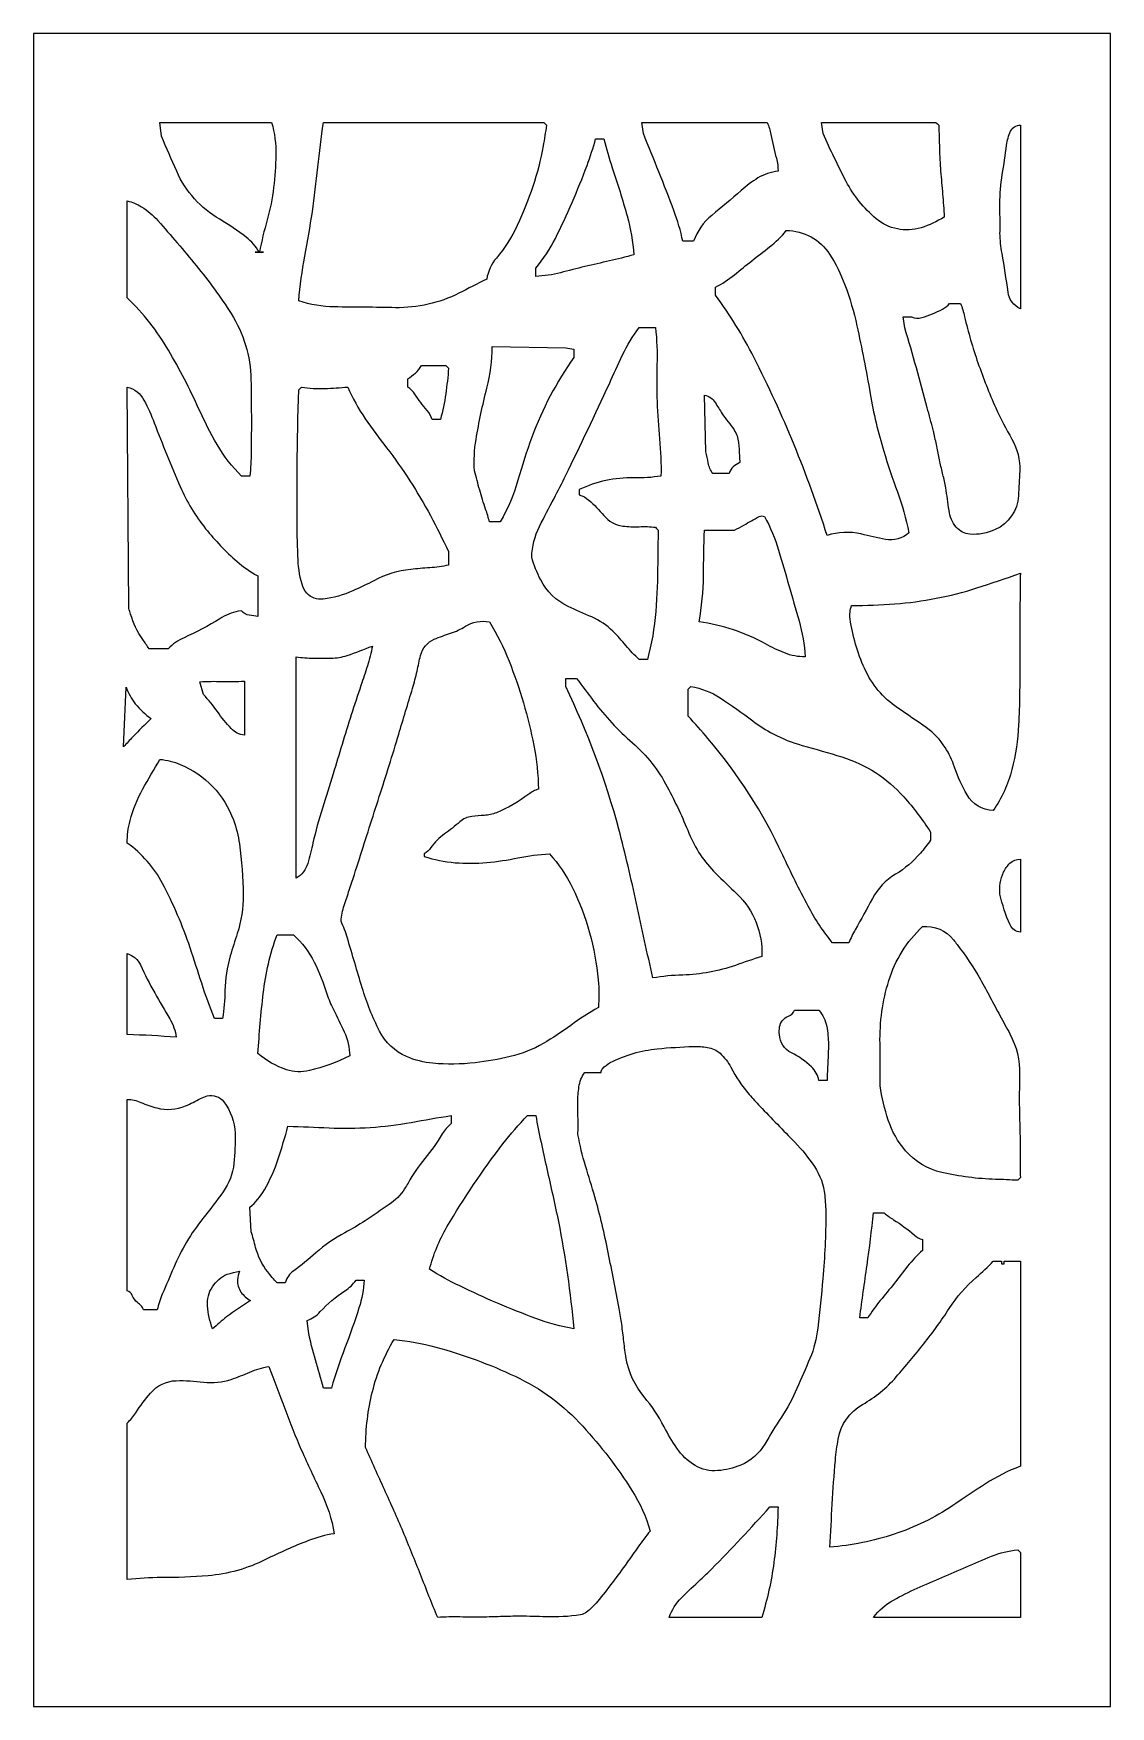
# Model space of a CAD drawing. Header units: centimetres. Extents: x -2.74 to 2.74, y -4.26 to 4.26.
import ezdxf

# ---------------------------------------------------------------- set-up
doc = ezdxf.new("R2010")
doc.units = ezdxf.units.CM
doc.header["$MEASUREMENT"] = 0
doc.layers.add('Layer 1', color=7, linetype='Continuous')

msp = doc.modelspace()

# ---------------------------------------------------------------- linework, layer by layer
at = {"layer": 'Layer 1', "color": 177}
for points, knots in [([(-2.74262, 4.26053), (-2.74262, 4.26053), (2.74261, 4.26053), (2.74261, 4.26053), (2.74261, 4.26053), (2.74261, 4.26053), (2.74261, -4.26053), (2.74261, -4.26053), (2.74261, -4.26053), (2.74261, -4.26053), (-2.74262, -4.26053), (-2.74262, -4.26053), (-2.74262, -4.26053), (-2.74262, -4.26053), (-2.74262, 4.26053), (-2.74262, 4.26053)], [0, 0, 0, 0, 0.2, 0.2, 0.2, 0.2, 0.4, 0.4, 0.4, 0.4, 0.6, 0.6, 0.6, 0.6, 1, 1, 1, 1]), ([(-2.09077, 3.7368), (-2.0651, 3.67723), (-2.03921, 3.61775), (-2.0131, 3.55837), (-2.0131, 3.55837), (-1.96804, 3.45589), (-1.8913, 3.3703), (-1.79388, 3.31393), (-1.79388, 3.31393), (-1.74686, 3.28671), (-1.70191, 3.2561), (-1.65943, 3.22234), (-1.65943, 3.22234), (-1.63283, 3.20121), (-1.61008, 3.1757), (-1.5922, 3.14694), (-1.5922, 3.14694), (-1.58093, 3.20197), (-1.5676, 3.25657), (-1.55225, 3.31061), (-1.55225, 3.31061), (-1.53687, 3.36474), (-1.52596, 3.42), (-1.51962, 3.47588), (-1.51962, 3.47588), (-1.51337, 3.53096), (-1.50955, 3.58628), (-1.50816, 3.6417), (-1.50816, 3.6417), (-1.50677, 3.69742), (-1.51408, 3.753), (-1.52983, 3.80651), (-1.52983, 3.80651), (-1.52983, 3.80651), (-2.09834, 3.80651), (-2.09834, 3.80651), (-2.09834, 3.80651), (-2.09834, 3.80651), (-2.09077, 3.73681), (-2.09077, 3.73681), (-2.09077, 3.73681), (-2.09077, 3.73681), (-2.09077, 3.7368), (-2.09077, 3.7368)], [0, 0, 0, 0, 0.0833333, 0.0833333, 0.0833333, 0.0833333, 0.1666667, 0.1666667, 0.1666667, 0.1666667, 0.25, 0.25, 0.25, 0.25, 0.3333333, 0.3333333, 0.3333333, 0.3333333, 0.4166667, 0.4166667, 0.4166667, 0.4166667, 0.5, 0.5, 0.5, 0.5, 0.5833333, 0.5833333, 0.5833333, 0.5833333, 0.6666667, 0.6666667, 0.6666667, 0.6666667, 0.75, 0.75, 0.75, 0.75, 0.8333333, 0.8333333, 0.8333333, 0.8333333, 1, 1, 1, 1]), ([(-1.26636, 3.80651), (-1.27642, 3.73093), (-1.28563, 3.65523), (-1.29401, 3.57944), (-1.29401, 3.57944), (-1.3024, 3.50352), (-1.31181, 3.42771), (-1.32224, 3.35204), (-1.32224, 3.35204), (-1.33358, 3.27659), (-1.34639, 3.20136), (-1.36066, 3.12641), (-1.36066, 3.12641), (-1.37494, 3.0514), (-1.38512, 2.97568), (-1.39116, 2.89959), (-1.39116, 2.89959), (-1.33284, 2.87889), (-1.27144, 2.8681), (-1.20951, 2.86765), (-1.20951, 2.86765), (-1.10593, 2.8669), (-1.00237, 2.86568), (-0.89881, 2.86399), (-0.89881, 2.86399), (-0.78684, 2.86216), (-0.67615, 2.88735), (-0.5762, 2.9374), (-0.5762, 2.9374), (-0.52877, 2.96115), (-0.48149, 2.98519), (-0.43436, 3.00951), (-0.43436, 3.00951), (-0.42774, 3.04901), (-0.41067, 3.08608), (-0.3849, 3.11692), (-0.3849, 3.11692), (-0.34263, 3.16752), (-0.30711, 3.22327), (-0.2792, 3.28285), (-0.2792, 3.28285), (-0.24899, 3.34732), (-0.22243, 3.41341), (-0.19964, 3.48082), (-0.19964, 3.48082), (-0.17685, 3.54827), (-0.15929, 3.61735), (-0.14712, 3.68745), (-0.14712, 3.68745), (-0.14102, 3.72254), (-0.13507, 3.75765), (-0.12925, 3.79279), (-0.12925, 3.79279), (-0.13157, 3.79508), (-0.13389, 3.79736), (-0.1362, 3.79966), (-0.1362, 3.79966), (-0.13851, 3.80195), (-0.14082, 3.80423), (-0.14313, 3.80651), (-0.14313, 3.80651), (-0.14313, 3.80651), (-1.26636, 3.80651), (-1.26636, 3.80651), (-1.26636, 3.80651), (-1.26636, 3.80651), (-1.26636, 3.80651), (-1.26636, 3.80651)], [0, 0, 0, 0, 0.0555556, 0.0555556, 0.0555556, 0.0555556, 0.1111111, 0.1111111, 0.1111111, 0.1111111, 0.1666667, 0.1666667, 0.1666667, 0.1666667, 0.2222222, 0.2222222, 0.2222222, 0.2222222, 0.2777778, 0.2777778, 0.2777778, 0.2777778, 0.3333333, 0.3333333, 0.3333333, 0.3333333, 0.3888889, 0.3888889, 0.3888889, 0.3888889, 0.4444444, 0.4444444, 0.4444444, 0.4444444, 0.5, 0.5, 0.5, 0.5, 0.5555556, 0.5555556, 0.5555556, 0.5555556, 0.6111111, 0.6111111, 0.6111111, 0.6111111, 0.6666667, 0.6666667, 0.6666667, 0.6666667, 0.7222222, 0.7222222, 0.7222222, 0.7222222, 0.7777778, 0.7777778, 0.7777778, 0.7777778, 0.8333333, 0.8333333, 0.8333333, 0.8333333, 0.8888889, 0.8888889, 0.8888889, 0.8888889, 1, 1, 1, 1]), ([(0.61956, 3.20187), (0.63721, 3.25377), (0.66937, 3.29968), (0.71226, 3.33423), (0.71226, 3.33423), (0.76287, 3.375), (0.81239, 3.41707), (0.86077, 3.46041), (0.86077, 3.46041), (0.88752, 3.48438), (0.91646, 3.50586), (0.9472, 3.52457), (0.9472, 3.52457), (0.97825, 3.54346), (1.01316, 3.55528), (1.04939, 3.55916), (1.04939, 3.55916), (1.04959, 3.58124), (1.04676, 3.60325), (1.04099, 3.62458), (1.04099, 3.62458), (1.03014, 3.66464), (1.02072, 3.70507), (1.01275, 3.74579), (1.01275, 3.74579), (1.00867, 3.76663), (1.00237, 3.78699), (0.99395, 3.80651), (0.99395, 3.80651), (0.99395, 3.80651), (0.35609, 3.80651), (0.35609, 3.80651), (0.35609, 3.80651), (0.35609, 3.80651), (0.36329, 3.75093), (0.36329, 3.75093), (0.36329, 3.75093), (0.41712, 3.62072), (0.46903, 3.48974), (0.51898, 3.35804), (0.51898, 3.35804), (0.53824, 3.30727), (0.55331, 3.25504), (0.56405, 3.20187), (0.56405, 3.20187), (0.56405, 3.20187), (0.61956, 3.20187), (0.61956, 3.20187)], [0, 0, 0, 0, 0.0769231, 0.0769231, 0.0769231, 0.0769231, 0.1538462, 0.1538462, 0.1538462, 0.1538462, 0.2307692, 0.2307692, 0.2307692, 0.2307692, 0.3076923, 0.3076923, 0.3076923, 0.3076923, 0.3846154, 0.3846154, 0.3846154, 0.3846154, 0.4615385, 0.4615385, 0.4615385, 0.4615385, 0.5384615, 0.5384615, 0.5384615, 0.5384615, 0.6153846, 0.6153846, 0.6153846, 0.6153846, 0.6923077, 0.6923077, 0.6923077, 0.6923077, 0.7692308, 0.7692308, 0.7692308, 0.7692308, 0.8461538, 0.8461538, 0.8461538, 0.8461538, 1, 1, 1, 1]), ([(1.8537, 3.80651), (1.8537, 3.80651), (1.27126, 3.80651), (1.27126, 3.80651), (1.27126, 3.80651), (1.27126, 3.80651), (1.27887, 3.75059), (1.27887, 3.75059), (1.27887, 3.75059), (1.3154, 3.66829), (1.35456, 3.58716), (1.39632, 3.50733), (1.39632, 3.50733), (1.43425, 3.43481), (1.48596, 3.37027), (1.54864, 3.31722), (1.54864, 3.31722), (1.61183, 3.26376), (1.69825, 3.24632), (1.77747, 3.2711), (1.77747, 3.2711), (1.81896, 3.28408), (1.85855, 3.30238), (1.89526, 3.32555), (1.89526, 3.32555), (1.89349, 3.36453), (1.89086, 3.40347), (1.88735, 3.44234), (1.88735, 3.44234), (1.88385, 3.48119), (1.88045, 3.52006), (1.87717, 3.55894), (1.87717, 3.55894), (1.87438, 3.59785), (1.87242, 3.63682), (1.8713, 3.67582), (1.8713, 3.67582), (1.87018, 3.71481), (1.86893, 3.75381), (1.86755, 3.79279), (1.86755, 3.79279), (1.86755, 3.79279), (1.86061, 3.79966), (1.86061, 3.79966), (1.86061, 3.79966), (1.86061, 3.79966), (1.8537, 3.80651), (1.8537, 3.80651)], [0, 0, 0, 0, 0.0769231, 0.0769231, 0.0769231, 0.0769231, 0.1538462, 0.1538462, 0.1538462, 0.1538462, 0.2307692, 0.2307692, 0.2307692, 0.2307692, 0.3076923, 0.3076923, 0.3076923, 0.3076923, 0.3846154, 0.3846154, 0.3846154, 0.3846154, 0.4615385, 0.4615385, 0.4615385, 0.4615385, 0.5384615, 0.5384615, 0.5384615, 0.5384615, 0.6153846, 0.6153846, 0.6153846, 0.6153846, 0.6923077, 0.6923077, 0.6923077, 0.6923077, 0.7692308, 0.7692308, 0.7692308, 0.7692308, 0.8461538, 0.8461538, 0.8461538, 0.8461538, 1, 1, 1, 1]), ([(2.28353, 3.79279), (2.26238, 3.79405), (2.24264, 3.7823), (2.23386, 3.76318), (2.23386, 3.76318), (2.22334, 3.7403), (2.21635, 3.71597), (2.21314, 3.69102), (2.21314, 3.69102), (2.20673, 3.64134), (2.19944, 3.59177), (2.19128, 3.54234), (2.19128, 3.54234), (2.1831, 3.49283), (2.17902, 3.44274), (2.17909, 3.39257), (2.17909, 3.39257), (2.17912, 3.36764), (2.17945, 3.34271), (2.18007, 3.31779), (2.18007, 3.31779), (2.18069, 3.29287), (2.18053, 3.26793), (2.17957, 3.24301), (2.17957, 3.24301), (2.18051, 3.20866), (2.18398, 3.17444), (2.18997, 3.14059), (2.18997, 3.14059), (2.20159, 3.07494), (2.21185, 3.00906), (2.22076, 2.943), (2.22076, 2.943), (2.22576, 2.906), (2.24939, 2.87409), (2.28353, 2.85832), (2.28353, 2.85832), (2.28353, 2.85832), (2.28353, 3.79279), (2.28353, 3.79279)], [0, 0, 0, 0, 0.0909091, 0.0909091, 0.0909091, 0.0909091, 0.1818182, 0.1818182, 0.1818182, 0.1818182, 0.2727273, 0.2727273, 0.2727273, 0.2727273, 0.3636364, 0.3636364, 0.3636364, 0.3636364, 0.4545455, 0.4545455, 0.4545455, 0.4545455, 0.5454545, 0.5454545, 0.5454545, 0.5454545, 0.6363636, 0.6363636, 0.6363636, 0.6363636, 0.7272727, 0.7272727, 0.7272727, 0.7272727, 0.8181818, 0.8181818, 0.8181818, 0.8181818, 1, 1, 1, 1]), ([(0.12035, 3.72407), (0.1078, 3.67819), (0.09319, 3.63289), (0.07657, 3.58829), (0.07657, 3.58829), (0.02942, 3.46174), (-0.0244, 3.33772), (-0.08465, 3.21675), (-0.08465, 3.21675), (-0.1118, 3.16224), (-0.14541, 3.11111), (-0.18476, 3.06447), (-0.18476, 3.06447), (-0.18476, 3.06447), (-0.18476, 3.02326), (-0.18476, 3.02326), (-0.18476, 3.02326), (-0.14204, 3.02495), (-0.09965, 3.03123), (-0.05831, 3.04201), (-0.05831, 3.04201), (-0.01709, 3.05275), (0.0242, 3.06325), (0.06554, 3.07351), (0.06554, 3.07351), (0.10717, 3.08316), (0.14884, 3.09265), (0.19055, 3.10198), (0.19055, 3.10198), (0.23212, 3.11128), (0.27343, 3.12168), (0.31444, 3.13318), (0.31444, 3.13318), (0.31039, 3.20011), (0.29917, 3.26641), (0.28096, 3.33098), (0.28096, 3.33098), (0.25766, 3.41357), (0.23236, 3.49559), (0.20507, 3.57696), (0.20507, 3.57696), (0.18882, 3.62544), (0.17442, 3.67451), (0.16192, 3.72407), (0.16192, 3.72407), (0.16192, 3.72407), (0.12035, 3.72407), (0.12035, 3.72407), (0.12035, 3.72407), (0.12035, 3.72407), (0.12035, 3.72407), (0.12035, 3.72407)], [0, 0, 0, 0, 0.0714286, 0.0714286, 0.0714286, 0.0714286, 0.1428571, 0.1428571, 0.1428571, 0.1428571, 0.2142857, 0.2142857, 0.2142857, 0.2142857, 0.2857143, 0.2857143, 0.2857143, 0.2857143, 0.3571429, 0.3571429, 0.3571429, 0.3571429, 0.4285714, 0.4285714, 0.4285714, 0.4285714, 0.5, 0.5, 0.5, 0.5, 0.5714286, 0.5714286, 0.5714286, 0.5714286, 0.6428571, 0.6428571, 0.6428571, 0.6428571, 0.7142857, 0.7142857, 0.7142857, 0.7142857, 0.7857143, 0.7857143, 0.7857143, 0.7857143, 0.8571429, 0.8571429, 0.8571429, 0.8571429, 1, 1, 1, 1]), ([(-2.26477, 2.91333), (-2.18301, 2.8346), (-2.11246, 2.74515), (-2.05514, 2.64749), (-2.05514, 2.64749), (-1.99804, 2.55022), (-1.94618, 2.45), (-1.89979, 2.34729), (-1.89979, 2.34729), (-1.87194, 2.28562), (-1.8411, 2.22532), (-1.80737, 2.16661), (-1.80737, 2.16661), (-1.77348, 2.10763), (-1.73141, 2.05368), (-1.68235, 2.00633), (-1.68235, 2.00633), (-1.68235, 2.00633), (-1.64076, 2.00633), (-1.64076, 2.00633), (-1.64076, 2.00633), (-1.63681, 2.04682), (-1.63456, 2.08745), (-1.63401, 2.12814), (-1.63401, 2.12814), (-1.63235, 2.25142), (-1.63267, 2.37472), (-1.63496, 2.49799), (-1.63496, 2.49799), (-1.63718, 2.61697), (-1.67208, 2.73305), (-1.73597, 2.83382), (-1.73597, 2.83382), (-1.7899, 2.91889), (-1.84915, 3.0005), (-1.91341, 3.07822), (-1.91341, 3.07822), (-1.97735, 3.15556), (-2.04248, 3.23194), (-2.10876, 3.30732), (-2.10876, 3.30732), (-2.13282, 3.33468), (-2.16088, 3.35829), (-2.19203, 3.37737), (-2.19203, 3.37737), (-2.21457, 3.39118), (-2.2391, 3.40151), (-2.26477, 3.40803), (-2.26477, 3.40803), (-2.26477, 3.40803), (-2.26477, 2.91333), (-2.26477, 2.91333), (-2.26477, 2.91333), (-2.26477, 2.91333), (-2.26477, 2.91333), (-2.26477, 2.91333)], [0, 0, 0, 0, 0.0666667, 0.0666667, 0.0666667, 0.0666667, 0.1333333, 0.1333333, 0.1333333, 0.1333333, 0.2, 0.2, 0.2, 0.2, 0.2666667, 0.2666667, 0.2666667, 0.2666667, 0.3333333, 0.3333333, 0.3333333, 0.3333333, 0.4, 0.4, 0.4, 0.4, 0.4666667, 0.4666667, 0.4666667, 0.4666667, 0.5333333, 0.5333333, 0.5333333, 0.5333333, 0.6, 0.6, 0.6, 0.6, 0.6666667, 0.6666667, 0.6666667, 0.6666667, 0.7333333, 0.7333333, 0.7333333, 0.7333333, 0.8, 0.8, 0.8, 0.8, 0.8666667, 0.8666667, 0.8666667, 0.8666667, 1, 1, 1, 1]), ([(0.7305, 2.96826), (0.7305, 2.96826), (0.7305, 2.92708), (0.7305, 2.92708), (0.7305, 2.92708), (0.80449, 2.82755), (0.86992, 2.72203), (0.92608, 2.61165), (0.92608, 2.61165), (1.07473, 2.31953), (1.19945, 2.01598), (1.299, 1.70404), (1.299, 1.70404), (1.35481, 1.72189), (1.41449, 1.72442), (1.47165, 1.71138), (1.47165, 1.71138), (1.51319, 1.7019), (1.5548, 1.69275), (1.59648, 1.68393), (1.59648, 1.68393), (1.63924, 1.67489), (1.68369, 1.68757), (1.71503, 1.71779), (1.71503, 1.71779), (1.70164, 1.78893), (1.68225, 1.85883), (1.65706, 1.92676), (1.65706, 1.92676), (1.63191, 1.99458), (1.60884, 2.06314), (1.58787, 2.13234), (1.58787, 2.13234), (1.55871, 2.22857), (1.53555, 2.3265), (1.5185, 2.42553), (1.5185, 2.42553), (1.49854, 2.54152), (1.47603, 2.65705), (1.451, 2.77207), (1.451, 2.77207), (1.43556, 2.84303), (1.41501, 2.9128), (1.3895, 2.98086), (1.3895, 2.98086), (1.36918, 3.03507), (1.34322, 3.08704), (1.31203, 3.13593), (1.31203, 3.13593), (1.26406, 3.21108), (1.18075, 3.2567), (1.09102, 3.25687), (1.09102, 3.25687), (1.06643, 3.22562), (1.03797, 3.19754), (1.00633, 3.17332), (1.00633, 3.17332), (0.94585, 3.12702), (0.88615, 3.07973), (0.82725, 3.03146), (0.82725, 3.03146), (0.7974, 3.007), (0.76495, 2.98581), (0.7305, 2.96826), (0.7305, 2.96826), (0.7305, 2.96826), (0.7305, 2.96826), (0.7305, 2.96826)], [0, 0, 0, 0, 0.0555556, 0.0555556, 0.0555556, 0.0555556, 0.1111111, 0.1111111, 0.1111111, 0.1111111, 0.1666667, 0.1666667, 0.1666667, 0.1666667, 0.2222222, 0.2222222, 0.2222222, 0.2222222, 0.2777778, 0.2777778, 0.2777778, 0.2777778, 0.3333333, 0.3333333, 0.3333333, 0.3333333, 0.3888889, 0.3888889, 0.3888889, 0.3888889, 0.4444444, 0.4444444, 0.4444444, 0.4444444, 0.5, 0.5, 0.5, 0.5, 0.5555556, 0.5555556, 0.5555556, 0.5555556, 0.6111111, 0.6111111, 0.6111111, 0.6111111, 0.6666667, 0.6666667, 0.6666667, 0.6666667, 0.7222222, 0.7222222, 0.7222222, 0.7222222, 0.7777778, 0.7777778, 0.7777778, 0.7777778, 0.8333333, 0.8333333, 0.8333333, 0.8333333, 0.8888889, 0.8888889, 0.8888889, 0.8888889, 1, 1, 1, 1]), ([(-1.613, 3.14694), (-1.613, 3.14694), (-1.5714, 3.14694), (-1.5714, 3.14694), (-1.5714, 3.14694), (-1.5714, 3.14694), (-1.613, 3.14694), (-1.613, 3.14694)], [0, 0, 0, 0, 0.3333333, 0.3333333, 0.3333333, 0.3333333, 1, 1, 1, 1]), ([(1.923, 2.88583), (1.913, 2.87387), (1.90075, 2.86394), (1.88694, 2.85659), (1.88694, 2.85659), (1.85349, 2.83878), (1.81837, 2.82425), (1.78207, 2.8132), (1.78207, 2.8132), (1.76449, 2.80784), (1.74549, 2.80925), (1.7289, 2.81713), (1.7289, 2.81713), (1.7289, 2.81713), (1.68728, 2.81713), (1.68728, 2.81713), (1.68728, 2.81713), (1.68728, 2.81713), (1.69448, 2.76152), (1.69448, 2.76152), (1.69448, 2.76152), (1.7157, 2.6942), (1.73545, 2.62643), (1.75371, 2.55827), (1.75371, 2.55827), (1.77193, 2.49026), (1.79021, 2.42227), (1.80854, 2.3543), (1.80854, 2.3543), (1.81917, 2.31667), (1.82947, 2.27895), (1.83947, 2.24114), (1.83947, 2.24114), (1.84133, 2.23408), (1.84308, 2.22698), (1.8447, 2.21985), (1.8447, 2.21985), (1.84981, 2.19627), (1.85466, 2.17264), (1.85925, 2.14897), (1.85925, 2.14897), (1.86374, 2.1258), (1.86843, 2.10267), (1.87332, 2.07958), (1.87332, 2.07958), (1.87825, 2.05746), (1.88346, 2.0354), (1.88894, 2.0134), (1.88894, 2.0134), (1.89443, 1.9914), (1.89915, 1.96922), (1.9031, 1.9469), (1.9031, 1.9469), (1.90953, 1.90848), (1.91516, 1.86994), (1.91999, 1.8313), (1.91999, 1.8313), (1.92391, 1.79988), (1.93678, 1.77025), (1.9571, 1.74583), (1.9571, 1.74583), (1.97429, 1.72517), (1.9992, 1.71235), (2.02614, 1.7103), (2.02614, 1.7103), (2.07056, 1.70692), (2.1151, 1.71487), (2.15555, 1.73339), (2.15555, 1.73339), (2.22427, 1.76474), (2.2698, 1.83113), (2.27383, 1.90599), (2.27383, 1.90599), (2.27608, 1.94774), (2.27816, 1.9895), (2.28006, 2.03126), (2.28006, 2.03126), (2.28266, 2.08825), (2.26883, 2.14477), (2.24017, 2.19425), (2.24017, 2.19425), (2.21009, 2.24618), (2.18261, 2.29954), (2.15783, 2.35414), (2.15783, 2.35414), (2.1248, 2.42906), (2.0947, 2.50522), (2.06758, 2.58244), (2.06758, 2.58244), (2.04046, 2.65969), (2.01769, 2.73839), (1.99939, 2.81814), (1.99939, 2.81814), (1.99411, 2.84118), (1.98712, 2.8638), (1.9785, 2.88583), (1.9785, 2.88583), (1.9785, 2.88583), (1.923, 2.88583), (1.923, 2.88583), (1.923, 2.88583), (1.923, 2.88583), (1.923, 2.88583), (1.923, 2.88583)], [0, 0, 0, 0, 0.037037, 0.037037, 0.037037, 0.037037, 0.0740741, 0.0740741, 0.0740741, 0.0740741, 0.1111111, 0.1111111, 0.1111111, 0.1111111, 0.1481481, 0.1481481, 0.1481481, 0.1481481, 0.1851852, 0.1851852, 0.1851852, 0.1851852, 0.2222222, 0.2222222, 0.2222222, 0.2222222, 0.2592593, 0.2592593, 0.2592593, 0.2592593, 0.2962963, 0.2962963, 0.2962963, 0.2962963, 0.3333333, 0.3333333, 0.3333333, 0.3333333, 0.3703704, 0.3703704, 0.3703704, 0.3703704, 0.4074074, 0.4074074, 0.4074074, 0.4074074, 0.4444444, 0.4444444, 0.4444444, 0.4444444, 0.4814815, 0.4814815, 0.4814815, 0.4814815, 0.5185185, 0.5185185, 0.5185185, 0.5185185, 0.5555556, 0.5555556, 0.5555556, 0.5555556, 0.5925926, 0.5925926, 0.5925926, 0.5925926, 0.6296296, 0.6296296, 0.6296296, 0.6296296, 0.6666667, 0.6666667, 0.6666667, 0.6666667, 0.7037037, 0.7037037, 0.7037037, 0.7037037, 0.7407407, 0.7407407, 0.7407407, 0.7407407, 0.7777778, 0.7777778, 0.7777778, 0.7777778, 0.8148148, 0.8148148, 0.8148148, 0.8148148, 0.8518519, 0.8518519, 0.8518519, 0.8518519, 0.8888889, 0.8888889, 0.8888889, 0.8888889, 0.9259259, 0.9259259, 0.9259259, 0.9259259, 1, 1, 1, 1]), ([(0.34221, 1.0719), (0.34221, 1.0719), (0.38382, 1.0719), (0.38382, 1.0719), (0.38382, 1.0719), (0.40579, 1.15195), (0.41998, 1.23388), (0.42621, 1.3166), (0.42621, 1.3166), (0.43242, 1.39916), (0.43588, 1.48189), (0.43658, 1.56467), (0.43658, 1.56467), (0.43705, 1.62029), (0.43794, 1.6759), (0.43925, 1.7315), (0.43925, 1.7315), (0.43464, 1.73608), (0.43002, 1.74066), (0.42539, 1.74523), (0.42539, 1.74523), (0.39769, 1.74887), (0.36973, 1.74997), (0.34184, 1.7485), (0.34184, 1.7485), (0.31394, 1.74702), (0.28596, 1.7482), (0.2583, 1.752), (0.2583, 1.752), (0.22064, 1.75718), (0.18629, 1.77617), (0.16204, 1.80518), (0.16204, 1.80518), (0.13857, 1.83325), (0.11302, 1.85955), (0.08559, 1.88384), (0.08559, 1.88384), (0.07168, 1.89616), (0.0551, 1.90516), (0.03712, 1.91015), (0.03712, 1.91015), (0.03712, 1.91015), (0.03712, 1.93765), (0.03712, 1.93765), (0.03712, 1.93765), (0.12362, 1.97914), (0.21893, 1.9995), (0.315, 1.997), (0.315, 1.997), (0.36123, 1.9958), (0.40748, 1.99892), (0.45312, 2.00633), (0.45312, 2.00633), (0.45428, 2.06944), (0.4518, 2.13256), (0.44569, 2.19539), (0.44569, 2.19539), (0.43959, 2.25818), (0.43548, 2.32116), (0.43338, 2.3842), (0.43338, 2.3842), (0.4313, 2.44719), (0.43112, 2.51024), (0.43285, 2.57324), (0.43285, 2.57324), (0.43458, 2.6363), (0.43208, 2.6994), (0.42539, 2.76214), (0.42539, 2.76214), (0.42539, 2.76214), (0.34221, 2.76214), (0.34221, 2.76214), (0.34221, 2.76214), (0.30928, 2.71893), (0.28104, 2.67242), (0.25793, 2.62335), (0.25793, 2.62335), (0.2349, 2.57443), (0.2123, 2.5253), (0.19014, 2.47598), (0.19014, 2.47598), (0.11759, 2.31927), (0.0434, 2.16332), (-0.03241, 2.00813), (-0.03241, 2.00813), (-0.05142, 1.96922), (-0.07117, 1.93065), (-0.09164, 1.89247), (-0.09164, 1.89247), (-0.11705, 1.84515), (-0.14169, 1.79743), (-0.16557, 1.74933), (-0.16557, 1.74933), (-0.18971, 1.70069), (-0.20315, 1.64754), (-0.205, 1.59336), (-0.205, 1.59336), (-0.19365, 1.55332), (-0.17842, 1.51447), (-0.15951, 1.47735), (-0.15951, 1.47735), (-0.12927, 1.41802), (-0.07998, 1.37039), (-0.01934, 1.34197), (-0.01934, 1.34197), (0.02017, 1.32345), (0.06003, 1.30568), (0.10022, 1.28866), (0.10022, 1.28866), (0.14078, 1.27149), (0.17762, 1.24671), (0.2087, 1.21569), (0.2087, 1.21569), (0.23186, 1.19256), (0.25388, 1.16833), (0.27467, 1.14308), (0.27467, 1.14308), (0.29548, 1.11782), (0.31805, 1.09404), (0.34221, 1.0719), (0.34221, 1.0719), (0.34221, 1.0719), (0.34221, 1.0719), (0.34221, 1.0719)], [0, 0, 0, 0, 0.03125, 0.03125, 0.03125, 0.03125, 0.0625, 0.0625, 0.0625, 0.0625, 0.09375, 0.09375, 0.09375, 0.09375, 0.125, 0.125, 0.125, 0.125, 0.15625, 0.15625, 0.15625, 0.15625, 0.1875, 0.1875, 0.1875, 0.1875, 0.21875, 0.21875, 0.21875, 0.21875, 0.25, 0.25, 0.25, 0.25, 0.28125, 0.28125, 0.28125, 0.28125, 0.3125, 0.3125, 0.3125, 0.3125, 0.34375, 0.34375, 0.34375, 0.34375, 0.375, 0.375, 0.375, 0.375, 0.40625, 0.40625, 0.40625, 0.40625, 0.4375, 0.4375, 0.4375, 0.4375, 0.46875, 0.46875, 0.46875, 0.46875, 0.5, 0.5, 0.5, 0.5, 0.53125, 0.53125, 0.53125, 0.53125, 0.5625, 0.5625, 0.5625, 0.5625, 0.59375, 0.59375, 0.59375, 0.59375, 0.625, 0.625, 0.625, 0.625, 0.65625, 0.65625, 0.65625, 0.65625, 0.6875, 0.6875, 0.6875, 0.6875, 0.71875, 0.71875, 0.71875, 0.71875, 0.75, 0.75, 0.75, 0.75, 0.78125, 0.78125, 0.78125, 0.78125, 0.8125, 0.8125, 0.8125, 0.8125, 0.84375, 0.84375, 0.84375, 0.84375, 0.875, 0.875, 0.875, 0.875, 0.90625, 0.90625, 0.90625, 0.90625, 0.9375, 0.9375, 0.9375, 0.9375, 1, 1, 1, 1]), ([(0.00942, 2.61097), (0.00942, 2.61097), (0.00942, 2.65221), (0.00942, 2.65221), (0.00942, 2.65221), (0.00942, 2.65221), (-0.03171, 2.65901), (-0.03171, 2.65901), (-0.03171, 2.65901), (-0.03171, 2.65901), (-0.40662, 2.66597), (-0.40662, 2.66597), (-0.40662, 2.66597), (-0.40686, 2.59469), (-0.41588, 2.52369), (-0.43348, 2.45457), (-0.43348, 2.45457), (-0.4555, 2.36813), (-0.47393, 2.28084), (-0.48873, 2.1929), (-0.48873, 2.1929), (-0.49759, 2.14023), (-0.50023, 2.08673), (-0.49661, 2.03346), (-0.49661, 2.03346), (-0.48821, 2.00056), (-0.47941, 1.96776), (-0.4702, 1.93507), (-0.4702, 1.93507), (-0.461, 1.90238), (-0.45088, 1.86994), (-0.43986, 1.8378), (-0.43986, 1.8378), (-0.4362, 1.82708), (-0.43269, 1.81631), (-0.42934, 1.8055), (-0.42934, 1.8055), (-0.426, 1.79468), (-0.42305, 1.78374), (-0.42049, 1.77271), (-0.42049, 1.77271), (-0.42049, 1.77271), (-0.36499, 1.77271), (-0.36499, 1.77271), (-0.36499, 1.77271), (-0.32679, 1.83972), (-0.29679, 1.91097), (-0.27561, 1.98501), (-0.27561, 1.98501), (-0.2545, 2.0588), (-0.23084, 2.13186), (-0.20465, 2.20404), (-0.20465, 2.20404), (-0.15114, 2.34818), (-0.07918, 2.48495), (0.00942, 2.61097), (0.00942, 2.61097), (0.00942, 2.61097), (0.00942, 2.61097), (0.00942, 2.61097)], [0, 0, 0, 0, 0.0625, 0.0625, 0.0625, 0.0625, 0.125, 0.125, 0.125, 0.125, 0.1875, 0.1875, 0.1875, 0.1875, 0.25, 0.25, 0.25, 0.25, 0.3125, 0.3125, 0.3125, 0.3125, 0.375, 0.375, 0.375, 0.375, 0.4375, 0.4375, 0.4375, 0.4375, 0.5, 0.5, 0.5, 0.5, 0.5625, 0.5625, 0.5625, 0.5625, 0.625, 0.625, 0.625, 0.625, 0.6875, 0.6875, 0.6875, 0.6875, 0.75, 0.75, 0.75, 0.75, 0.8125, 0.8125, 0.8125, 0.8125, 0.875, 0.875, 0.875, 0.875, 1, 1, 1, 1]), ([(-0.64234, 2.56977), (-0.64234, 2.56977), (-0.76715, 2.56977), (-0.76715, 2.56977), (-0.76715, 2.56977), (-0.77415, 2.55476), (-0.78446, 2.5415), (-0.79731, 2.53095), (-0.79731, 2.53095), (-0.81001, 2.52054), (-0.82307, 2.51056), (-0.83646, 2.50104), (-0.83646, 2.50104), (-0.83646, 2.50104), (-0.83646, 2.45982), (-0.83646, 2.45982), (-0.83646, 2.45982), (-0.82208, 2.45025), (-0.80983, 2.43785), (-0.8005, 2.4234), (-0.8005, 2.4234), (-0.78162, 2.39416), (-0.7607, 2.36628), (-0.7379, 2.33994), (-0.7379, 2.33994), (-0.72642, 2.32668), (-0.71752, 2.31142), (-0.71166, 2.29494), (-0.71166, 2.29494), (-0.71166, 2.29494), (-0.6701, 2.29494), (-0.6701, 2.29494), (-0.6701, 2.29494), (-0.65815, 2.33748), (-0.64908, 2.38076), (-0.64296, 2.4245), (-0.64296, 2.4245), (-0.63685, 2.4682), (-0.63202, 2.51206), (-0.62846, 2.55604), (-0.62846, 2.55604), (-0.63079, 2.55831), (-0.6331, 2.5606), (-0.63541, 2.56288), (-0.63541, 2.56288), (-0.63772, 2.56518), (-0.64003, 2.56748), (-0.64234, 2.56977), (-0.64234, 2.56977), (-0.64234, 2.56977), (-0.64234, 2.56977), (-0.64234, 2.56977)], [0, 0, 0, 0, 0.0714286, 0.0714286, 0.0714286, 0.0714286, 0.1428571, 0.1428571, 0.1428571, 0.1428571, 0.2142857, 0.2142857, 0.2142857, 0.2142857, 0.2857143, 0.2857143, 0.2857143, 0.2857143, 0.3571429, 0.3571429, 0.3571429, 0.3571429, 0.4285714, 0.4285714, 0.4285714, 0.4285714, 0.5, 0.5, 0.5, 0.5, 0.5714286, 0.5714286, 0.5714286, 0.5714286, 0.6428571, 0.6428571, 0.6428571, 0.6428571, 0.7142857, 0.7142857, 0.7142857, 0.7142857, 0.7857143, 0.7857143, 0.7857143, 0.7857143, 0.8571429, 0.8571429, 0.8571429, 0.8571429, 1, 1, 1, 1]), ([(-2.15383, 1.12685), (-2.15383, 1.12685), (-2.05674, 1.12685), (-2.05674, 1.12685), (-2.05674, 1.12685), (-2.03371, 1.15068), (-2.00621, 1.16984), (-1.9758, 1.18326), (-1.9758, 1.18326), (-1.91279, 1.21107), (-1.8519, 1.24334), (-1.79358, 1.27983), (-1.79358, 1.27983), (-1.76459, 1.29798), (-1.73255, 1.31087), (-1.69899, 1.31789), (-1.69899, 1.31789), (-1.69899, 1.31789), (-1.68235, 1.31927), (-1.68235, 1.31927), (-1.68235, 1.31927), (-1.67301, 1.30694), (-1.65885, 1.29912), (-1.64336, 1.29773), (-1.64336, 1.29773), (-1.62853, 1.29639), (-1.61377, 1.2944), (-1.59913, 1.29175), (-1.59913, 1.29175), (-1.59913, 1.29175), (-1.59913, 1.49788), (-1.59913, 1.49788), (-1.59913, 1.49788), (-1.63757, 1.51799), (-1.67343, 1.54262), (-1.70592, 1.57124), (-1.70592, 1.57124), (-1.76392, 1.62233), (-1.81743, 1.67823), (-1.86585, 1.73834), (-1.86585, 1.73834), (-1.91843, 1.80361), (-1.96192, 1.87561), (-1.99517, 1.95235), (-1.99517, 1.95235), (-2.04171, 2.05982), (-2.08586, 2.1683), (-2.12759, 2.27769), (-2.12759, 2.27769), (-2.14261, 2.31714), (-2.1601, 2.35562), (-2.17994, 2.39292), (-2.17994, 2.39292), (-2.19755, 2.426), (-2.22829, 2.45025), (-2.26477, 2.45982), (-2.26477, 2.45982), (-2.26477, 2.45982), (-2.25745, 1.33199), (-2.25745, 1.33199), (-2.25745, 1.33199), (-2.25404, 1.32221), (-2.25085, 1.31236), (-2.2479, 1.30244), (-2.2479, 1.30244), (-2.23431, 1.25683), (-2.21347, 1.21366), (-2.18617, 1.17455), (-2.18617, 1.17455), (-2.18067, 1.16668), (-2.17516, 1.1588), (-2.16965, 1.15094), (-2.16965, 1.15094), (-2.16413, 1.14307), (-2.15886, 1.13504), (-2.15383, 1.12685)], [0, 0, 0, 0, 0.05, 0.05, 0.05, 0.05, 0.1, 0.1, 0.1, 0.1, 0.15, 0.15, 0.15, 0.15, 0.2, 0.2, 0.2, 0.2, 0.25, 0.25, 0.25, 0.25, 0.3, 0.3, 0.3, 0.3, 0.35, 0.35, 0.35, 0.35, 0.4, 0.4, 0.4, 0.4, 0.45, 0.45, 0.45, 0.45, 0.5, 0.5, 0.5, 0.5, 0.55, 0.55, 0.55, 0.55, 0.6, 0.6, 0.6, 0.6, 0.65, 0.65, 0.65, 0.65, 0.7, 0.7, 0.7, 0.7, 0.75, 0.75, 0.75, 0.75, 0.8, 0.8, 0.8, 0.8, 0.85, 0.85, 0.85, 0.85, 0.9, 0.9, 0.9, 0.9, 1, 1, 1, 1]), ([(-0.62846, 1.62155), (-0.65805, 1.68323), (-0.68894, 1.74428), (-0.72112, 1.80468), (-0.72112, 1.80468), (-0.78556, 1.92565), (-0.8601, 2.04105), (-0.94398, 2.1497), (-0.94398, 2.1497), (-0.98154, 2.19836), (-1.01785, 2.24796), (-1.05288, 2.29843), (-1.05288, 2.29843), (-1.088, 2.34903), (-1.11772, 2.40312), (-1.14155, 2.45982), (-1.14155, 2.45982), (-1.18074, 2.45587), (-1.22005, 2.45327), (-1.25942, 2.45203), (-1.25942, 2.45203), (-1.29886, 2.4508), (-1.33834, 2.4534), (-1.37728, 2.45982), (-1.37728, 2.45982), (-1.37959, 2.45753), (-1.3819, 2.45525), (-1.38421, 2.45295), (-1.38421, 2.45295), (-1.38652, 2.45066), (-1.38884, 2.44838), (-1.39116, 2.4461), (-1.39116, 2.4461), (-1.40037, 2.18505), (-1.40267, 1.92381), (-1.39804, 1.66264), (-1.39804, 1.66264), (-1.39671, 1.64174), (-1.39592, 1.62081), (-1.39568, 1.59987), (-1.39568, 1.59987), (-1.39513, 1.55107), (-1.38816, 1.50255), (-1.37495, 1.45553), (-1.37495, 1.45553), (-1.37024, 1.43875), (-1.36178, 1.42325), (-1.35018, 1.41017), (-1.35018, 1.41017), (-1.32943, 1.38677), (-1.29829, 1.37522), (-1.26715, 1.37939), (-1.26715, 1.37939), (-1.21492, 1.38638), (-1.16396, 1.40068), (-1.11579, 1.42187), (-1.11579, 1.42187), (-1.07959, 1.43778), (-1.04401, 1.45502), (-1.00911, 1.47356), (-1.00911, 1.47356), (-0.95083, 1.50452), (-0.88705, 1.52406), (-0.8213, 1.5311), (-0.8213, 1.5311), (-0.78913, 1.53455), (-0.75687, 1.53725), (-0.72456, 1.5392), (-0.72456, 1.5392), (-0.69221, 1.54116), (-0.66007, 1.54573), (-0.62846, 1.55287), (-0.62846, 1.55287), (-0.62846, 1.55287), (-0.62846, 1.62155), (-0.62846, 1.62155)], [0, 0, 0, 0, 0.05, 0.05, 0.05, 0.05, 0.1, 0.1, 0.1, 0.1, 0.15, 0.15, 0.15, 0.15, 0.2, 0.2, 0.2, 0.2, 0.25, 0.25, 0.25, 0.25, 0.3, 0.3, 0.3, 0.3, 0.35, 0.35, 0.35, 0.35, 0.4, 0.4, 0.4, 0.4, 0.45, 0.45, 0.45, 0.45, 0.5, 0.5, 0.5, 0.5, 0.55, 0.55, 0.55, 0.55, 0.6, 0.6, 0.6, 0.6, 0.65, 0.65, 0.65, 0.65, 0.7, 0.7, 0.7, 0.7, 0.75, 0.75, 0.75, 0.75, 0.8, 0.8, 0.8, 0.8, 0.85, 0.85, 0.85, 0.85, 0.9, 0.9, 0.9, 0.9, 1, 1, 1, 1]), ([(0.67499, 2.41861), (0.67499, 2.41861), (0.68206, 2.12945), (0.68206, 2.12945), (0.68206, 2.12945), (0.68594, 2.11065), (0.68991, 2.09186), (0.69395, 2.07309), (0.69395, 2.07309), (0.69803, 2.05414), (0.70573, 2.03615), (0.71662, 2.02007), (0.71662, 2.02007), (0.71662, 2.02007), (0.79978, 2.02007), (0.79978, 2.02007), (0.79978, 2.02007), (0.80935, 2.04551), (0.82962, 2.06558), (0.85529, 2.07507), (0.85529, 2.07507), (0.85384, 2.0864), (0.85297, 2.0978), (0.85267, 2.10922), (0.85267, 2.10922), (0.85209, 2.13194), (0.85057, 2.15462), (0.84813, 2.17722), (0.84813, 2.17722), (0.84566, 2.2001), (0.83792, 2.22211), (0.82551, 2.24156), (0.82551, 2.24156), (0.81631, 2.25596), (0.80619, 2.26975), (0.7952, 2.28286), (0.7952, 2.28286), (0.78422, 2.29596), (0.77406, 2.30972), (0.7648, 2.32408), (0.7648, 2.32408), (0.75278, 2.34269), (0.74107, 2.36149), (0.72968, 2.38048), (0.72968, 2.38048), (0.71776, 2.40033), (0.69787, 2.4142), (0.67499, 2.41861)], [0, 0, 0, 0, 0.0769231, 0.0769231, 0.0769231, 0.0769231, 0.1538462, 0.1538462, 0.1538462, 0.1538462, 0.2307692, 0.2307692, 0.2307692, 0.2307692, 0.3076923, 0.3076923, 0.3076923, 0.3076923, 0.3846154, 0.3846154, 0.3846154, 0.3846154, 0.4615385, 0.4615385, 0.4615385, 0.4615385, 0.5384615, 0.5384615, 0.5384615, 0.5384615, 0.6153846, 0.6153846, 0.6153846, 0.6153846, 0.6923077, 0.6923077, 0.6923077, 0.6923077, 0.7692308, 0.7692308, 0.7692308, 0.7692308, 0.8461538, 0.8461538, 0.8461538, 0.8461538, 1, 1, 1, 1]), ([(0.67499, 1.7315), (0.67196, 1.6535), (0.67011, 1.57545), (0.66945, 1.4974), (0.66945, 1.4974), (0.66878, 1.4192), (0.66136, 1.3412), (0.64727, 1.26426), (0.64727, 1.26426), (0.70654, 1.25576), (0.76494, 1.24205), (0.82177, 1.22331), (0.82177, 1.22331), (0.87862, 1.20456), (0.93355, 1.18049), (0.9858, 1.15145), (0.9858, 1.15145), (1.01704, 1.13408), (1.04936, 1.11869), (1.08256, 1.10534), (1.08256, 1.10534), (1.11606, 1.09188), (1.15192, 1.08519), (1.18807, 1.08565), (1.18807, 1.08565), (1.18372, 1.14768), (1.173, 1.2091), (1.15606, 1.26898), (1.15606, 1.26898), (1.12212, 1.38896), (1.08756, 1.50877), (1.05237, 1.6284), (1.05237, 1.6284), (1.03479, 1.68816), (1.01055, 1.74578), (0.98009, 1.80022), (0.98009, 1.80022), (0.97144, 1.80432), (0.96136, 1.80412), (0.95288, 1.79971), (0.95288, 1.79971), (0.92642, 1.78592), (0.90039, 1.77134), (0.87484, 1.75597), (0.87484, 1.75597), (0.85962, 1.74682), (0.84382, 1.73864), (0.82754, 1.7315), (0.82754, 1.7315), (0.82754, 1.7315), (0.67499, 1.7315), (0.67499, 1.7315), (0.67499, 1.7315), (0.67499, 1.7315), (0.67499, 1.7315), (0.67499, 1.7315)], [0, 0, 0, 0, 0.0666667, 0.0666667, 0.0666667, 0.0666667, 0.1333333, 0.1333333, 0.1333333, 0.1333333, 0.2, 0.2, 0.2, 0.2, 0.2666667, 0.2666667, 0.2666667, 0.2666667, 0.3333333, 0.3333333, 0.3333333, 0.3333333, 0.4, 0.4, 0.4, 0.4, 0.4666667, 0.4666667, 0.4666667, 0.4666667, 0.5333333, 0.5333333, 0.5333333, 0.5333333, 0.6, 0.6, 0.6, 0.6, 0.6666667, 0.6666667, 0.6666667, 0.6666667, 0.7333333, 0.7333333, 0.7333333, 0.7333333, 0.8, 0.8, 0.8, 0.8, 0.8666667, 0.8666667, 0.8666667, 0.8666667, 1, 1, 1, 1]), ([(1.4166, 1.27848), (1.42935, 1.19182), (1.45392, 1.10729), (1.48966, 1.0272), (1.48966, 1.0272), (1.52592, 0.94592), (1.58427, 0.87627), (1.65824, 0.82601), (1.65824, 0.82601), (1.70716, 0.79276), (1.75581, 0.75909), (1.80416, 0.72503), (1.80416, 0.72503), (1.84275, 0.69783), (1.87558, 0.66337), (1.90077, 0.62363), (1.90077, 0.62363), (1.92061, 0.59232), (1.93656, 0.55874), (1.94827, 0.52364), (1.94827, 0.52364), (1.96462, 0.47465), (1.9859, 0.42742), (2.0118, 0.38265), (2.0118, 0.38265), (2.03936, 0.33504), (2.08953, 0.30473), (2.14486, 0.30232), (2.14486, 0.30232), (2.189, 0.36602), (2.2213, 0.437), (2.24024, 0.51196), (2.24024, 0.51196), (2.25908, 0.58649), (2.27058, 0.66265), (2.27457, 0.73939), (2.27457, 0.73939), (2.27726, 0.79098), (2.27896, 0.84263), (2.27968, 0.89429), (2.27968, 0.89429), (2.28043, 0.99717), (2.2808, 1.10005), (2.28077, 1.20294), (2.28077, 1.20294), (2.28075, 1.30583), (2.28167, 1.40873), (2.28353, 1.51162), (2.28353, 1.51162), (2.20974, 1.48529), (2.13552, 1.4602), (2.06087, 1.43635), (2.06087, 1.43635), (1.9257, 1.39315), (1.78579, 1.36602), (1.64415, 1.35554), (1.64415, 1.35554), (1.57083, 1.35012), (1.49732, 1.34718), (1.42379, 1.34674), (1.42379, 1.34674), (1.41593, 1.32488), (1.41346, 1.30148), (1.4166, 1.27848), (1.4166, 1.27848), (1.4166, 1.27848), (1.4166, 1.27848), (1.4166, 1.27848)], [0, 0, 0, 0, 0.0555556, 0.0555556, 0.0555556, 0.0555556, 0.1111111, 0.1111111, 0.1111111, 0.1111111, 0.1666667, 0.1666667, 0.1666667, 0.1666667, 0.2222222, 0.2222222, 0.2222222, 0.2222222, 0.2777778, 0.2777778, 0.2777778, 0.2777778, 0.3333333, 0.3333333, 0.3333333, 0.3333333, 0.3888889, 0.3888889, 0.3888889, 0.3888889, 0.4444444, 0.4444444, 0.4444444, 0.4444444, 0.5, 0.5, 0.5, 0.5, 0.5555556, 0.5555556, 0.5555556, 0.5555556, 0.6111111, 0.6111111, 0.6111111, 0.6111111, 0.6666667, 0.6666667, 0.6666667, 0.6666667, 0.7222222, 0.7222222, 0.7222222, 0.7222222, 0.7777778, 0.7777778, 0.7777778, 0.7777778, 0.8333333, 0.8333333, 0.8333333, 0.8333333, 0.8888889, 0.8888889, 0.8888889, 0.8888889, 1, 1, 1, 1]), ([(-0.75326, 0.08246), (-0.73952, 0.09029), (-0.72771, 0.10103), (-0.71866, 0.11393), (-0.71866, 0.11393), (-0.69971, 0.14097), (-0.67623, 0.16459), (-0.64925, 0.18379), (-0.64925, 0.18379), (-0.62201, 0.20315), (-0.59578, 0.22385), (-0.57064, 0.24582), (-0.57064, 0.24582), (-0.55375, 0.26057), (-0.53273, 0.2699), (-0.51038, 0.27255), (-0.51038, 0.27255), (-0.48929, 0.27505), (-0.46813, 0.27684), (-0.44692, 0.27791), (-0.44692, 0.27791), (-0.42556, 0.27899), (-0.40455, 0.28369), (-0.3848, 0.29182), (-0.3848, 0.29182), (-0.32606, 0.316), (-0.27077, 0.34766), (-0.2203, 0.38602), (-0.2203, 0.38602), (-0.20537, 0.39736), (-0.18868, 0.40622), (-0.17089, 0.41226), (-0.17089, 0.41226), (-0.17219, 0.48658), (-0.18001, 0.56063), (-0.19426, 0.63361), (-0.19426, 0.63361), (-0.22297, 0.7807), (-0.26532, 0.92483), (-0.32078, 1.0642), (-0.32078, 1.0642), (-0.34836, 1.13352), (-0.38171, 1.20043), (-0.42049, 1.26426), (-0.42049, 1.26426), (-0.46285, 1.27188), (-0.50653, 1.26362), (-0.54308, 1.24106), (-0.54308, 1.24106), (-0.56661, 1.22653), (-0.59182, 1.21484), (-0.61815, 1.20626), (-0.61815, 1.20626), (-0.64629, 1.19708), (-0.67402, 1.18673), (-0.70128, 1.17526), (-0.70128, 1.17526), (-0.73651, 1.16041), (-0.76247, 1.12984), (-0.77118, 1.0929), (-0.77118, 1.0929), (-0.77742, 1.06641), (-0.78341, 1.03986), (-0.78912, 1.01325), (-0.78912, 1.01325), (-0.79553, 0.98353), (-0.80318, 0.95408), (-0.81206, 0.92499), (-0.81206, 0.92499), (-0.83572, 0.84742), (-0.85913, 0.76977), (-0.8823, 0.69205), (-0.8823, 0.69205), (-0.9141, 0.58556), (-0.9471, 0.47943), (-0.98131, 0.37368), (-0.98131, 0.37368), (-1.01551, 0.26793), (-1.04935, 0.16207), (-1.08285, 0.0561), (-1.08285, 0.0561), (-1.09958, 0.00327), (-1.11666, -0.04946), (-1.13409, -0.10207), (-1.13409, -0.10207), (-1.143, -0.12807), (-1.15172, -0.15413), (-1.16024, -0.18024), (-1.16024, -0.18024), (-1.1688, -0.20646), (-1.17416, -0.23359), (-1.1762, -0.26107), (-1.1762, -0.26107), (-1.16306, -0.28907), (-1.15209, -0.31803), (-1.14337, -0.34768), (-1.14337, -0.34768), (-1.11868, -0.43167), (-1.09373, -0.5156), (-1.06855, -0.59945), (-1.06855, -0.59945), (-1.04569, -0.67556), (-1.01617, -0.74953), (-0.98031, -0.82054), (-0.98031, -0.82054), (-0.95108, -0.87843), (-0.90238, -0.92434), (-0.84257, -0.95036), (-0.84257, -0.95036), (-0.80025, -0.96877), (-0.75522, -0.98025), (-0.70919, -0.98435), (-0.70919, -0.98435), (-0.6374, -0.99074), (-0.56515, -0.98985), (-0.49355, -0.98169), (-0.49355, -0.98169), (-0.4334, -0.97483), (-0.37372, -0.96445), (-0.31482, -0.9506), (-0.31482, -0.9506), (-0.25563, -0.93667), (-0.19889, -0.91407), (-0.14645, -0.88352), (-0.14645, -0.88352), (-0.09816, -0.85538), (-0.05149, -0.82462), (-0.00664, -0.79137), (-0.00664, -0.79137), (0.03822, -0.7581), (0.08528, -0.72785), (0.13422, -0.70081), (0.13422, -0.70081), (0.13804, -0.65392), (0.13783, -0.6068), (0.13359, -0.55995), (0.13359, -0.55995), (0.11879, -0.3968), (0.07437, -0.23769), (0.00241, -0.09022), (0.00241, -0.09022), (-0.02826, -0.02734), (-0.06794, 0.03081), (-0.11539, 0.08246), (-0.11539, 0.08246), (-0.16906, 0.07948), (-0.22243, 0.07255), (-0.27507, 0.06172), (-0.27507, 0.06172), (-0.32768, 0.0509), (-0.38084, 0.04296), (-0.43433, 0.03794), (-0.43433, 0.03794), (-0.48788, 0.03292), (-0.54178, 0.03266), (-0.59538, 0.03719), (-0.59538, 0.03719), (-0.64904, 0.04171), (-0.70201, 0.05229), (-0.75326, 0.06871), (-0.75326, 0.06871), (-0.75326, 0.06871), (-0.75326, 0.08246), (-0.75326, 0.08246), (-0.75326, 0.08246), (-0.75326, 0.08246), (-0.75326, 0.08246), (-0.75326, 0.08246)], [0, 0, 0, 0, 0.0232558, 0.0232558, 0.0232558, 0.0232558, 0.0465116, 0.0465116, 0.0465116, 0.0465116, 0.0697674, 0.0697674, 0.0697674, 0.0697674, 0.0930233, 0.0930233, 0.0930233, 0.0930233, 0.1162791, 0.1162791, 0.1162791, 0.1162791, 0.1395349, 0.1395349, 0.1395349, 0.1395349, 0.1627907, 0.1627907, 0.1627907, 0.1627907, 0.1860465, 0.1860465, 0.1860465, 0.1860465, 0.2093023, 0.2093023, 0.2093023, 0.2093023, 0.2325581, 0.2325581, 0.2325581, 0.2325581, 0.255814, 0.255814, 0.255814, 0.255814, 0.2790698, 0.2790698, 0.2790698, 0.2790698, 0.3023256, 0.3023256, 0.3023256, 0.3023256, 0.3255814, 0.3255814, 0.3255814, 0.3255814, 0.3488372, 0.3488372, 0.3488372, 0.3488372, 0.372093, 0.372093, 0.372093, 0.372093, 0.3953488, 0.3953488, 0.3953488, 0.3953488, 0.4186047, 0.4186047, 0.4186047, 0.4186047, 0.4418605, 0.4418605, 0.4418605, 0.4418605, 0.4651163, 0.4651163, 0.4651163, 0.4651163, 0.4883721, 0.4883721, 0.4883721, 0.4883721, 0.5116279, 0.5116279, 0.5116279, 0.5116279, 0.5348837, 0.5348837, 0.5348837, 0.5348837, 0.5581395, 0.5581395, 0.5581395, 0.5581395, 0.5813953, 0.5813953, 0.5813953, 0.5813953, 0.6046512, 0.6046512, 0.6046512, 0.6046512, 0.627907, 0.627907, 0.627907, 0.627907, 0.6511628, 0.6511628, 0.6511628, 0.6511628, 0.6744186, 0.6744186, 0.6744186, 0.6744186, 0.6976744, 0.6976744, 0.6976744, 0.6976744, 0.7209302, 0.7209302, 0.7209302, 0.7209302, 0.744186, 0.744186, 0.744186, 0.744186, 0.7674419, 0.7674419, 0.7674419, 0.7674419, 0.7906977, 0.7906977, 0.7906977, 0.7906977, 0.8139535, 0.8139535, 0.8139535, 0.8139535, 0.8372093, 0.8372093, 0.8372093, 0.8372093, 0.8604651, 0.8604651, 0.8604651, 0.8604651, 0.8837209, 0.8837209, 0.8837209, 0.8837209, 0.9069767, 0.9069767, 0.9069767, 0.9069767, 0.9302326, 0.9302326, 0.9302326, 0.9302326, 0.9534884, 0.9534884, 0.9534884, 0.9534884, 1, 1, 1, 1]), ([(-1.40503, 1.08565), (-1.40503, 1.08565), (-1.40503, -0.04122), (-1.40503, -0.04122), (-1.40503, -0.04122), (-1.37621, -0.02509), (-1.35498, 0.00162), (-1.34591, 0.03317), (-1.34591, 0.03317), (-1.33587, 0.06811), (-1.32691, 0.10334), (-1.31905, 0.13883), (-1.31905, 0.13883), (-1.30584, 0.19826), (-1.28975, 0.25703), (-1.27084, 0.31492), (-1.27084, 0.31492), (-1.25194, 0.37279), (-1.23376, 0.43088), (-1.21632, 0.4892), (-1.21632, 0.4892), (-1.20135, 0.53923), (-1.18629, 0.58923), (-1.17113, 0.6392), (-1.17113, 0.6392), (-1.14057, 0.73998), (-1.10852, 0.84031), (-1.07499, 0.94016), (-1.07499, 0.94016), (-1.06366, 0.97309), (-1.05258, 1.0061), (-1.04173, 1.03918), (-1.04173, 1.03918), (-1.03086, 1.07232), (-1.02251, 1.10621), (-1.01675, 1.14058), (-1.01675, 1.14058), (-1.05888, 1.12313), (-1.10159, 1.10707), (-1.1448, 1.09244), (-1.1448, 1.09244), (-1.17116, 1.08351), (-1.19884, 1.07891), (-1.22671, 1.07883), (-1.22671, 1.07883), (-1.25647, 1.07875), (-1.28624, 1.07873), (-1.316, 1.07878), (-1.316, 1.07878), (-1.34581, 1.07883), (-1.37557, 1.08112), (-1.40503, 1.08565), (-1.40503, 1.08565), (-1.40503, 1.08565), (-1.40503, 1.08565), (-1.40503, 1.08565)], [0, 0, 0, 0, 0.0666667, 0.0666667, 0.0666667, 0.0666667, 0.1333333, 0.1333333, 0.1333333, 0.1333333, 0.2, 0.2, 0.2, 0.2, 0.2666667, 0.2666667, 0.2666667, 0.2666667, 0.3333333, 0.3333333, 0.3333333, 0.3333333, 0.4, 0.4, 0.4, 0.4, 0.4666667, 0.4666667, 0.4666667, 0.4666667, 0.5333333, 0.5333333, 0.5333333, 0.5333333, 0.6, 0.6, 0.6, 0.6, 0.6666667, 0.6666667, 0.6666667, 0.6666667, 0.7333333, 0.7333333, 0.7333333, 0.7333333, 0.8, 0.8, 0.8, 0.8, 0.8666667, 0.8666667, 0.8666667, 0.8666667, 1, 1, 1, 1]), ([(-1.66849, 0.96197), (-1.70611, 0.95915), (-1.74386, 0.95849), (-1.78155, 0.95999), (-1.78155, 0.95999), (-1.81923, 0.96149), (-1.85697, 0.96116), (-1.89462, 0.959), (-1.89462, 0.959), (-1.89462, 0.959), (-1.8765, 0.89323), (-1.8765, 0.89323), (-1.8765, 0.89323), (-1.85077, 0.86618), (-1.82713, 0.83725), (-1.80578, 0.80668), (-1.80578, 0.80668), (-1.78445, 0.77612), (-1.76094, 0.74709), (-1.73545, 0.71983), (-1.73545, 0.71983), (-1.71796, 0.70111), (-1.69412, 0.68946), (-1.66849, 0.6871), (-1.66849, 0.6871), (-1.66849, 0.6871), (-1.66849, 0.96197), (-1.66849, 0.96197)], [0, 0, 0, 0, 0.125, 0.125, 0.125, 0.125, 0.25, 0.25, 0.25, 0.25, 0.375, 0.375, 0.375, 0.375, 0.5, 0.5, 0.5, 0.5, 0.625, 0.625, 0.625, 0.625, 0.75, 0.75, 0.75, 0.75, 1, 1, 1, 1]), ([(0.02328, 0.97571), (0.02328, 0.97571), (-0.0322, 0.97571), (-0.0322, 0.97571), (-0.0322, 0.97571), (-0.0322, 0.97571), (-0.0322, 0.93447), (-0.0322, 0.93447), (-0.0322, 0.93447), (0.08047, 0.70097), (0.17117, 0.45763), (0.23872, 0.20763), (0.23872, 0.20763), (0.27111, 0.0822), (0.30102, -0.04386), (0.32841, -0.17045), (0.32841, -0.17045), (0.35578, -0.29693), (0.38348, -0.42334), (0.41152, -0.54967), (0.41152, -0.54967), (0.46194, -0.54129), (0.51289, -0.53635), (0.564, -0.53488), (0.564, -0.53488), (0.65534, -0.53226), (0.7457, -0.51567), (0.83192, -0.48569), (0.83192, -0.48569), (0.87661, -0.47015), (0.92137, -0.45484), (0.96622, -0.43974), (0.96622, -0.43974), (0.97249, -0.32068), (0.92663, -0.20481), (0.84028, -0.12179), (0.84028, -0.12179), (0.80387, -0.08677), (0.76764, -0.05154), (0.73162, -0.01612), (0.73162, -0.01612), (0.67278, 0.04172), (0.62647, 0.11089), (0.59553, 0.18708), (0.59553, 0.18708), (0.56282, 0.26761), (0.5261, 0.34648), (0.48548, 0.42339), (0.48548, 0.42339), (0.44057, 0.50845), (0.38023, 0.58454), (0.30747, 0.6479), (0.30747, 0.6479), (0.23423, 0.71167), (0.16799, 0.78296), (0.10989, 0.86055), (0.10989, 0.86055), (0.0811, 0.89899), (0.05223, 0.93738), (0.02328, 0.97571), (0.02328, 0.97571), (0.02328, 0.97571), (0.02328, 0.97571), (0.02328, 0.97571)], [0, 0, 0, 0, 0.0588235, 0.0588235, 0.0588235, 0.0588235, 0.1176471, 0.1176471, 0.1176471, 0.1176471, 0.1764706, 0.1764706, 0.1764706, 0.1764706, 0.2352941, 0.2352941, 0.2352941, 0.2352941, 0.2941176, 0.2941176, 0.2941176, 0.2941176, 0.3529412, 0.3529412, 0.3529412, 0.3529412, 0.4117647, 0.4117647, 0.4117647, 0.4117647, 0.4705882, 0.4705882, 0.4705882, 0.4705882, 0.5294118, 0.5294118, 0.5294118, 0.5294118, 0.5882353, 0.5882353, 0.5882353, 0.5882353, 0.6470588, 0.6470588, 0.6470588, 0.6470588, 0.7058824, 0.7058824, 0.7058824, 0.7058824, 0.7647059, 0.7647059, 0.7647059, 0.7647059, 0.8235294, 0.8235294, 0.8235294, 0.8235294, 0.8823529, 0.8823529, 0.8823529, 0.8823529, 1, 1, 1, 1]), ([(-2.14282, 0.77093), (-2.17347, 0.79218), (-2.20078, 0.81783), (-2.22384, 0.84702), (-2.22384, 0.84702), (-2.24359, 0.87276), (-2.25942, 0.90126), (-2.2708, 0.93156), (-2.2708, 0.93156), (-2.2708, 0.93156), (-2.27399, 0.85548), (-2.27399, 0.85548), (-2.27399, 0.85548), (-2.27399, 0.85548), (-2.27718, 0.77939), (-2.27718, 0.77939), (-2.27718, 0.77939), (-2.27718, 0.77939), (-2.28038, 0.7033), (-2.28038, 0.7033), (-2.28038, 0.7033), (-2.28038, 0.7033), (-2.28355, 0.62721), (-2.28355, 0.62721), (-2.28355, 0.62721), (-2.26821, 0.64437), (-2.25258, 0.66129), (-2.23667, 0.67794), (-2.23667, 0.67794), (-2.20608, 0.7096), (-2.17479, 0.74061), (-2.14282, 0.77093), (-2.14282, 0.77093), (-2.14282, 0.77093), (-2.14282, 0.77093), (-2.14282, 0.77093)], [0, 0, 0, 0, 0.1, 0.1, 0.1, 0.1, 0.2, 0.2, 0.2, 0.2, 0.3, 0.3, 0.3, 0.3, 0.4, 0.4, 0.4, 0.4, 0.5, 0.5, 0.5, 0.5, 0.6, 0.6, 0.6, 0.6, 0.7, 0.7, 0.7, 0.7, 0.8, 0.8, 0.8, 0.8, 1, 1, 1, 1]), ([(1.32676, -0.37099), (1.32676, -0.37099), (1.40992, -0.37099), (1.40992, -0.37099), (1.40992, -0.37099), (1.41941, -0.34804), (1.43031, -0.32567), (1.44254, -0.30403), (1.44254, -0.30403), (1.47218, -0.25162), (1.50119, -0.19886), (1.52958, -0.14578), (1.52958, -0.14578), (1.55698, -0.09455), (1.59785, -0.05159), (1.64784, -0.02146), (1.64784, -0.02146), (1.69546, 0.00724), (1.7381, 0.04331), (1.77418, 0.08541), (1.77418, 0.08541), (1.79235, 0.10661), (1.80963, 0.12856), (1.82597, 0.15119), (1.82597, 0.15119), (1.82597, 0.15119), (1.82597, 0.19239), (1.82597, 0.19239), (1.82597, 0.19239), (1.78538, 0.25593), (1.73985, 0.31623), (1.68978, 0.37276), (1.68978, 0.37276), (1.60551, 0.4679), (1.49643, 0.5381), (1.37444, 0.57565), (1.37444, 0.57565), (1.30742, 0.59629), (1.2401, 0.61594), (1.1725, 0.6346), (1.1725, 0.6346), (1.12098, 0.64882), (1.07118, 0.66858), (1.024, 0.69354), (1.024, 0.69354), (0.98787, 0.71264), (0.95339, 0.73467), (0.92092, 0.75941), (0.92092, 0.75941), (0.86709, 0.80041), (0.81171, 0.83938), (0.75491, 0.87624), (0.75491, 0.87624), (0.70971, 0.90557), (0.65894, 0.92539), (0.6057, 0.93447), (0.6057, 0.93447), (0.60105, 0.9299), (0.59643, 0.92531), (0.59182, 0.92071), (0.59182, 0.92071), (0.59182, 0.92071), (0.59182, 0.78329), (0.59182, 0.78329), (0.59182, 0.78329), (0.62583, 0.74621), (0.65918, 0.70854), (0.69186, 0.6703), (0.69186, 0.6703), (0.84558, 0.49042), (0.97386, 0.29056), (1.07311, 0.07634), (1.07311, 0.07634), (1.11383, -0.01156), (1.15692, -0.09835), (1.20234, -0.18397), (1.20234, -0.18397), (1.23748, -0.25023), (1.27916, -0.31287), (1.32676, -0.37099), (1.32676, -0.37099), (1.32676, -0.37099), (1.32676, -0.37099), (1.32676, -0.37099)], [0, 0, 0, 0, 0.0454545, 0.0454545, 0.0454545, 0.0454545, 0.0909091, 0.0909091, 0.0909091, 0.0909091, 0.1363636, 0.1363636, 0.1363636, 0.1363636, 0.1818182, 0.1818182, 0.1818182, 0.1818182, 0.2272727, 0.2272727, 0.2272727, 0.2272727, 0.2727273, 0.2727273, 0.2727273, 0.2727273, 0.3181818, 0.3181818, 0.3181818, 0.3181818, 0.3636364, 0.3636364, 0.3636364, 0.3636364, 0.4090909, 0.4090909, 0.4090909, 0.4090909, 0.4545455, 0.4545455, 0.4545455, 0.4545455, 0.5, 0.5, 0.5, 0.5, 0.5454545, 0.5454545, 0.5454545, 0.5454545, 0.5909091, 0.5909091, 0.5909091, 0.5909091, 0.6363636, 0.6363636, 0.6363636, 0.6363636, 0.6818182, 0.6818182, 0.6818182, 0.6818182, 0.7272727, 0.7272727, 0.7272727, 0.7272727, 0.7727273, 0.7727273, 0.7727273, 0.7727273, 0.8181818, 0.8181818, 0.8181818, 0.8181818, 0.8636364, 0.8636364, 0.8636364, 0.8636364, 0.9090909, 0.9090909, 0.9090909, 0.9090909, 1, 1, 1, 1]), ([(-1.82099, -0.75578), (-1.82099, -0.75578), (-1.77943, -0.75578), (-1.77943, -0.75578), (-1.77943, -0.75578), (-1.7719, -0.70906), (-1.76785, -0.66186), (-1.76732, -0.61455), (-1.76732, -0.61455), (-1.76665, -0.55458), (-1.75764, -0.49497), (-1.74054, -0.43744), (-1.74054, -0.43744), (-1.72913, -0.39906), (-1.71721, -0.36083), (-1.70476, -0.32277), (-1.70476, -0.32277), (-1.68406, -0.25948), (-1.67388, -0.1933), (-1.67461, -0.12678), (-1.67461, -0.12678), (-1.67557, -0.0399), (-1.68198, 0.04682), (-1.69382, 0.13291), (-1.69382, 0.13291), (-1.69952, 0.17444), (-1.70961, 0.21527), (-1.72392, 0.25471), (-1.72392, 0.25471), (-1.77081, 0.38233), (-1.86888, 0.48492), (-1.99497, 0.53813), (-1.99497, 0.53813), (-2.02784, 0.552), (-2.06274, 0.56055), (-2.09834, 0.56343), (-2.09834, 0.56343), (-2.12804, 0.51355), (-2.15702, 0.46326), (-2.18528, 0.41257), (-2.18528, 0.41257), (-2.21365, 0.36169), (-2.23563, 0.30758), (-2.25073, 0.25141), (-2.25073, 0.25141), (-2.26072, 0.21425), (-2.26545, 0.17591), (-2.26477, 0.13746), (-2.26477, 0.13746), (-2.19006, 0.08332), (-2.12874, 0.01299), (-2.08553, -0.06812), (-2.08553, -0.06812), (-2.02944, -0.17339), (-1.98241, -0.28318), (-1.94495, -0.39629), (-1.94495, -0.39629), (-1.92502, -0.45646), (-1.90534, -0.51671), (-1.88591, -0.57703), (-1.88591, -0.57703), (-1.86646, -0.63738), (-1.84481, -0.697), (-1.82099, -0.75579), (-1.82099, -0.75579), (-1.82099, -0.75579), (-1.82099, -0.75578), (-1.82099, -0.75578)], [0, 0, 0, 0, 0.0555556, 0.0555556, 0.0555556, 0.0555556, 0.1111111, 0.1111111, 0.1111111, 0.1111111, 0.1666667, 0.1666667, 0.1666667, 0.1666667, 0.2222222, 0.2222222, 0.2222222, 0.2222222, 0.2777778, 0.2777778, 0.2777778, 0.2777778, 0.3333333, 0.3333333, 0.3333333, 0.3333333, 0.3888889, 0.3888889, 0.3888889, 0.3888889, 0.4444444, 0.4444444, 0.4444444, 0.4444444, 0.5, 0.5, 0.5, 0.5, 0.5555556, 0.5555556, 0.5555556, 0.5555556, 0.6111111, 0.6111111, 0.6111111, 0.6111111, 0.6666667, 0.6666667, 0.6666667, 0.6666667, 0.7222222, 0.7222222, 0.7222222, 0.7222222, 0.7777778, 0.7777778, 0.7777778, 0.7777778, 0.8333333, 0.8333333, 0.8333333, 0.8333333, 0.8888889, 0.8888889, 0.8888889, 0.8888889, 1, 1, 1, 1]), ([(2.28353, 0.05497), (2.26367, 0.05583), (2.24437, 0.04844), (2.23025, 0.03457), (2.23025, 0.03457), (2.21661, 0.02118), (2.20547, 0.00553), (2.19733, -0.01169), (2.19733, -0.01169), (2.181, -0.0467), (2.17487, -0.08552), (2.17963, -0.12379), (2.17963, -0.12379), (2.19141, -0.17716), (2.20861, -0.22918), (2.23098, -0.2791), (2.23098, -0.2791), (2.24036, -0.30003), (2.2605, -0.31421), (2.28353, -0.31607), (2.28353, -0.31607), (2.28353, -0.31607), (2.28353, 0.05497), (2.28353, 0.05497), (2.28353, 0.05497), (2.28353, 0.05497), (2.28353, 0.05497), (2.28353, 0.05497)], [0, 0, 0, 0, 0.125, 0.125, 0.125, 0.125, 0.25, 0.25, 0.25, 0.25, 0.375, 0.375, 0.375, 0.375, 0.5, 0.5, 0.5, 0.5, 0.625, 0.625, 0.625, 0.625, 0.75, 0.75, 0.75, 0.75, 1, 1, 1, 1]), ([(-1.50208, -0.32979), (-1.53748, -0.42629), (-1.56112, -0.52661), (-1.57252, -0.62866), (-1.57252, -0.62866), (-1.58389, -0.73036), (-1.59276, -0.83232), (-1.59913, -0.93444), (-1.59913, -0.93444), (-1.55698, -0.97151), (-1.50763, -0.99961), (-1.45408, -1.01701), (-1.45408, -1.01701), (-1.41635, -1.02927), (-1.37594, -1.03088), (-1.33735, -1.02163), (-1.33735, -1.02163), (-1.26622, -1.00459), (-1.1973, -0.97954), (-1.13192, -0.94695), (-1.13192, -0.94695), (-1.13304, -0.90447), (-1.14277, -0.86267), (-1.16052, -0.82399), (-1.16052, -0.82399), (-1.1781, -0.7857), (-1.19641, -0.74774), (-1.21544, -0.71014), (-1.21544, -0.71014), (-1.22834, -0.68463), (-1.23921, -0.65816), (-1.24792, -0.63097), (-1.24792, -0.63097), (-1.26569, -0.57552), (-1.28749, -0.52142), (-1.31315, -0.46909), (-1.31315, -0.46909), (-1.33901, -0.41632), (-1.3749, -0.36903), (-1.4189, -0.32979), (-1.4189, -0.32979), (-1.4189, -0.32979), (-1.50208, -0.32979), (-1.50208, -0.32979), (-1.50208, -0.32979), (-1.50208, -0.32979), (-1.50208, -0.32979), (-1.50208, -0.32979)], [0, 0, 0, 0, 0.0769231, 0.0769231, 0.0769231, 0.0769231, 0.1538462, 0.1538462, 0.1538462, 0.1538462, 0.2307692, 0.2307692, 0.2307692, 0.2307692, 0.3076923, 0.3076923, 0.3076923, 0.3076923, 0.3846154, 0.3846154, 0.3846154, 0.3846154, 0.4615385, 0.4615385, 0.4615385, 0.4615385, 0.5384615, 0.5384615, 0.5384615, 0.5384615, 0.6153846, 0.6153846, 0.6153846, 0.6153846, 0.6923077, 0.6923077, 0.6923077, 0.6923077, 0.7692308, 0.7692308, 0.7692308, 0.7692308, 0.8461538, 0.8461538, 0.8461538, 0.8461538, 1, 1, 1, 1]), ([(1.56952, -1.09984), (1.57812, -1.1589), (1.59182, -1.21711), (1.61049, -1.27385), (1.61049, -1.27385), (1.62931, -1.33104), (1.65934, -1.38396), (1.69889, -1.42959), (1.69889, -1.42959), (1.74702, -1.48512), (1.81172, -1.52399), (1.88368, -1.54055), (1.88368, -1.54055), (1.97337, -1.56121), (2.06491, -1.57295), (2.15695, -1.57561), (2.15695, -1.57561), (2.19454, -1.57669), (2.23211, -1.57825), (2.26966, -1.58028), (2.26966, -1.58028), (2.27431, -1.57572), (2.27893, -1.57115), (2.28353, -1.56655), (2.28353, -1.56655), (2.28259, -1.53122), (2.28211, -1.49588), (2.28209, -1.46054), (2.28209, -1.46054), (2.28207, -1.42546), (2.28195, -1.39037), (2.28171, -1.35529), (2.28171, -1.35529), (2.28088, -1.3198), (2.27998, -1.28431), (2.27903, -1.24882), (2.27903, -1.24882), (2.27808, -1.21326), (2.27769, -1.17768), (2.27787, -1.1421), (2.27787, -1.1421), (2.27835, -1.10877), (2.27899, -1.07543), (2.27977, -1.0421), (2.27977, -1.0421), (2.28147, -0.96998), (2.26439, -0.89868), (2.23014, -0.83502), (2.23014, -0.83502), (2.21332, -0.80374), (2.19636, -0.77252), (2.17927, -0.74137), (2.17927, -0.74137), (2.16273, -0.7106), (2.1463, -0.67978), (2.13, -0.64889), (2.13, -0.64889), (2.11373, -0.61807), (2.09702, -0.58749), (2.07985, -0.55716), (2.07985, -0.55716), (2.04425, -0.49546), (2.00466, -0.43613), (1.96132, -0.37951), (1.96132, -0.37951), (1.95523, -0.37166), (1.94917, -0.3638), (1.94314, -0.35591), (1.94314, -0.35591), (1.90587, -0.30727), (1.84556, -0.28168), (1.78433, -0.28858), (1.78433, -0.28858), (1.70463, -0.3642), (1.64583, -0.45875), (1.61353, -0.56332), (1.61353, -0.56332), (1.58154, -0.66683), (1.56642, -0.7747), (1.56874, -0.88293), (1.56874, -0.88293), (1.57028, -0.95522), (1.57054, -1.02754), (1.56952, -1.09984), (1.56952, -1.09984), (1.56952, -1.09984), (1.56952, -1.09984), (1.56952, -1.09984)], [0, 0, 0, 0, 0.0434783, 0.0434783, 0.0434783, 0.0434783, 0.0869565, 0.0869565, 0.0869565, 0.0869565, 0.1304348, 0.1304348, 0.1304348, 0.1304348, 0.173913, 0.173913, 0.173913, 0.173913, 0.2173913, 0.2173913, 0.2173913, 0.2173913, 0.2608696, 0.2608696, 0.2608696, 0.2608696, 0.3043478, 0.3043478, 0.3043478, 0.3043478, 0.3478261, 0.3478261, 0.3478261, 0.3478261, 0.3913043, 0.3913043, 0.3913043, 0.3913043, 0.4347826, 0.4347826, 0.4347826, 0.4347826, 0.4782609, 0.4782609, 0.4782609, 0.4782609, 0.5217391, 0.5217391, 0.5217391, 0.5217391, 0.5652174, 0.5652174, 0.5652174, 0.5652174, 0.6086957, 0.6086957, 0.6086957, 0.6086957, 0.6521739, 0.6521739, 0.6521739, 0.6521739, 0.6956522, 0.6956522, 0.6956522, 0.6956522, 0.7391304, 0.7391304, 0.7391304, 0.7391304, 0.7826087, 0.7826087, 0.7826087, 0.7826087, 0.826087, 0.826087, 0.826087, 0.826087, 0.8695652, 0.8695652, 0.8695652, 0.8695652, 0.9130435, 0.9130435, 0.9130435, 0.9130435, 1, 1, 1, 1]), ([(-2.26477, -0.83821), (-2.18147, -0.8407), (-2.09824, -0.84529), (-2.01517, -0.85196), (-2.01517, -0.85196), (-2.01991, -0.81864), (-2.03123, -0.78659), (-2.04851, -0.75762), (-2.04851, -0.75762), (-2.07449, -0.71405), (-2.09997, -0.67017), (-2.12494, -0.62602), (-2.12494, -0.62602), (-2.1512, -0.57958), (-2.17557, -0.53212), (-2.19802, -0.48376), (-2.19802, -0.48376), (-2.21093, -0.45594), (-2.23521, -0.43493), (-2.26477, -0.426), (-2.26477, -0.426), (-2.26477, -0.426), (-2.26477, -0.83821), (-2.26477, -0.83821), (-2.26477, -0.83821), (-2.26477, -0.83821), (-2.26477, -0.83821), (-2.26477, -0.83821)], [0, 0, 0, 0, 0.125, 0.125, 0.125, 0.125, 0.25, 0.25, 0.25, 0.25, 0.375, 0.375, 0.375, 0.375, 0.5, 0.5, 0.5, 0.5, 0.625, 0.625, 0.625, 0.625, 0.75, 0.75, 0.75, 0.75, 1, 1, 1, 1]), ([(1.05636, -0.83821), (1.05822, -0.87789), (1.08162, -0.91341), (1.11755, -0.93102), (1.11755, -0.93102), (1.15501, -0.9494), (1.18932, -0.97354), (1.21917, -1.00254), (1.21917, -1.00254), (1.23856, -1.02137), (1.25187, -1.0455), (1.2574, -1.07184), (1.2574, -1.07184), (1.2574, -1.07184), (1.299, -1.07184), (1.299, -1.07184), (1.299, -1.07184), (1.29992, -1.04112), (1.30122, -1.01041), (1.30289, -0.97971), (1.30289, -0.97971), (1.30456, -0.94908), (1.30559, -0.91841), (1.30598, -0.88773), (1.30598, -0.88773), (1.30586, -0.85723), (1.30296, -0.82681), (1.29733, -0.79683), (1.29733, -0.79683), (1.29161, -0.76638), (1.27784, -0.73799), (1.2574, -0.71454), (1.2574, -0.71454), (1.2574, -0.71454), (1.1326, -0.71454), (1.1326, -0.71454), (1.1326, -0.71454), (1.12755, -0.72843), (1.11652, -0.73938), (1.10251, -0.74442), (1.10251, -0.74442), (1.07836, -0.75311), (1.06098, -0.77422), (1.05727, -0.79942), (1.05727, -0.79942), (1.05538, -0.81227), (1.05507, -0.82529), (1.05636, -0.83821)], [0, 0, 0, 0, 0.0769231, 0.0769231, 0.0769231, 0.0769231, 0.1538462, 0.1538462, 0.1538462, 0.1538462, 0.2307692, 0.2307692, 0.2307692, 0.2307692, 0.3076923, 0.3076923, 0.3076923, 0.3076923, 0.3846154, 0.3846154, 0.3846154, 0.3846154, 0.4615385, 0.4615385, 0.4615385, 0.4615385, 0.5384615, 0.5384615, 0.5384615, 0.5384615, 0.6153846, 0.6153846, 0.6153846, 0.6153846, 0.6923077, 0.6923077, 0.6923077, 0.6923077, 0.7692308, 0.7692308, 0.7692308, 0.7692308, 0.8461538, 0.8461538, 0.8461538, 0.8461538, 1, 1, 1, 1]), ([(0.06485, -1.03064), (0.04935, -1.05266), (0.03927, -1.07795), (0.03542, -1.10452), (0.03542, -1.10452), (0.03161, -1.13076), (0.0297, -1.15723), (0.02971, -1.18375), (0.02971, -1.18375), (0.02998, -1.21112), (0.03031, -1.2385), (0.03068, -1.26588), (0.03068, -1.26588), (0.03104, -1.29297), (0.03093, -1.32007), (0.03034, -1.34716), (0.03034, -1.34716), (0.03985, -1.40129), (0.05278, -1.45477), (0.06904, -1.50731), (0.06904, -1.50731), (0.08529, -1.55978), (0.10106, -1.6124), (0.11637, -1.66515), (0.11637, -1.66515), (0.14269, -1.75858), (0.16543, -1.85298), (0.18451, -1.94812), (0.18451, -1.94812), (0.20359, -2.04323), (0.22224, -2.13843), (0.24048, -2.2337), (0.24048, -2.2337), (0.24556, -2.26027), (0.24993, -2.28697), (0.25356, -2.31377), (0.25356, -2.31377), (0.25715, -2.34316), (0.26062, -2.37255), (0.26399, -2.40195), (0.26399, -2.40195), (0.26727, -2.43051), (0.2712, -2.45899), (0.27579, -2.48737), (0.27579, -2.48737), (0.28872, -2.55946), (0.32026, -2.62695), (0.36739, -2.68333), (0.36739, -2.68333), (0.40676, -2.73042), (0.44087, -2.78159), (0.46913, -2.83595), (0.46913, -2.83595), (0.48865, -2.87348), (0.5103, -2.90987), (0.53399, -2.94497), (0.53399, -2.94497), (0.55795, -2.98046), (0.58951, -3.01027), (0.62644, -3.03228), (0.62644, -3.03228), (0.66144, -3.05315), (0.70217, -3.06255), (0.74287, -3.05913), (0.74287, -3.05913), (0.78282, -3.05578), (0.82199, -3.04625), (0.85897, -3.03088), (0.85897, -3.03088), (0.91036, -3.00951), (0.95328, -2.97211), (0.98122, -2.92433), (0.98122, -2.92433), (1.00844, -2.87779), (1.03682, -2.83193), (1.06634, -2.7868), (1.06634, -2.7868), (1.09677, -2.74026), (1.12333, -2.69136), (1.14576, -2.64056), (1.14576, -2.64056), (1.16814, -2.58984), (1.19006, -2.53892), (1.21149, -2.4878), (1.21149, -2.4878), (1.23227, -2.43824), (1.24589, -2.38604), (1.25193, -2.3327), (1.25193, -2.3327), (1.26145, -2.2488), (1.27003, -2.1648), (1.27769, -2.08071), (1.27769, -2.08071), (1.28244, -2.025), (1.28617, -1.96921), (1.28888, -1.91337), (1.28888, -1.91337), (1.29151, -1.85897), (1.29271, -1.80451), (1.29246, -1.75005), (1.29246, -1.75005), (1.29204, -1.71879), (1.29026, -1.68757), (1.28714, -1.65645), (1.28714, -1.65645), (1.28189, -1.60419), (1.26391, -1.55399), (1.2347, -1.51016), (1.2347, -1.51016), (1.20534, -1.46611), (1.17196, -1.42484), (1.13496, -1.38686), (1.13496, -1.38686), (1.07541, -1.32574), (1.01606, -1.26443), (0.95691, -1.20293), (0.95691, -1.20293), (0.93832, -1.18339), (0.92023, -1.16339), (0.90264, -1.14296), (0.90264, -1.14296), (0.86603, -1.1004), (0.83446, -1.0538), (0.8086, -1.00409), (0.8086, -1.00409), (0.79477, -0.97752), (0.77626, -0.95363), (0.75393, -0.93353), (0.75393, -0.93353), (0.73599, -0.91738), (0.71363, -0.90688), (0.68966, -0.90335), (0.68966, -0.90335), (0.66617, -0.89989), (0.64243, -0.89839), (0.61868, -0.89887), (0.61868, -0.89887), (0.55709, -0.90079), (0.49559, -0.90471), (0.43426, -0.9106), (0.43426, -0.9106), (0.35066, -0.91865), (0.26944, -0.94254), (0.19497, -0.98101), (0.19497, -0.98101), (0.17965, -0.98892), (0.16595, -0.99958), (0.15455, -1.01245), (0.15455, -1.01245), (0.15011, -1.01747), (0.14779, -1.02398), (0.14807, -1.03064), (0.14807, -1.03064), (0.14807, -1.03064), (0.06485, -1.03064), (0.06485, -1.03064)], [0, 0, 0, 0, 0.025, 0.025, 0.025, 0.025, 0.05, 0.05, 0.05, 0.05, 0.075, 0.075, 0.075, 0.075, 0.1, 0.1, 0.1, 0.1, 0.125, 0.125, 0.125, 0.125, 0.15, 0.15, 0.15, 0.15, 0.175, 0.175, 0.175, 0.175, 0.2, 0.2, 0.2, 0.2, 0.225, 0.225, 0.225, 0.225, 0.25, 0.25, 0.25, 0.25, 0.275, 0.275, 0.275, 0.275, 0.3, 0.3, 0.3, 0.3, 0.325, 0.325, 0.325, 0.325, 0.35, 0.35, 0.35, 0.35, 0.375, 0.375, 0.375, 0.375, 0.4, 0.4, 0.4, 0.4, 0.425, 0.425, 0.425, 0.425, 0.45, 0.45, 0.45, 0.45, 0.475, 0.475, 0.475, 0.475, 0.5, 0.5, 0.5, 0.5, 0.525, 0.525, 0.525, 0.525, 0.55, 0.55, 0.55, 0.55, 0.575, 0.575, 0.575, 0.575, 0.6, 0.6, 0.6, 0.6, 0.625, 0.625, 0.625, 0.625, 0.65, 0.65, 0.65, 0.65, 0.675, 0.675, 0.675, 0.675, 0.7, 0.7, 0.7, 0.7, 0.725, 0.725, 0.725, 0.725, 0.75, 0.75, 0.75, 0.75, 0.775, 0.775, 0.775, 0.775, 0.8, 0.8, 0.8, 0.8, 0.825, 0.825, 0.825, 0.825, 0.85, 0.85, 0.85, 0.85, 0.875, 0.875, 0.875, 0.875, 0.9, 0.9, 0.9, 0.9, 0.925, 0.925, 0.925, 0.925, 0.95, 0.95, 0.95, 0.95, 1, 1, 1, 1]), ([(-2.26477, -2.14374), (-2.25325, -2.1472), (-2.24391, -2.15563), (-2.23935, -2.16667), (-2.23935, -2.16667), (-2.23352, -2.18081), (-2.22436, -2.19335), (-2.21262, -2.20326), (-2.21262, -2.20326), (-2.20643, -2.20848), (-2.20039, -2.21388), (-2.19449, -2.21944), (-2.19449, -2.21944), (-2.18851, -2.22509), (-2.18405, -2.23214), (-2.18154, -2.23994), (-2.18154, -2.23994), (-2.18154, -2.23994), (-2.11221, -2.23994), (-2.11221, -2.23994), (-2.11221, -2.23994), (-2.10643, -2.21234), (-2.09778, -2.18541), (-2.0864, -2.15959), (-2.0864, -2.15959), (-2.0667, -2.11488), (-2.04741, -2.07001), (-2.02852, -2.02497), (-2.02852, -2.02497), (-1.99086, -1.93517), (-1.94072, -1.85099), (-1.87957, -1.77494), (-1.87957, -1.77494), (-1.84387, -1.73053), (-1.80946, -1.68513), (-1.77637, -1.63878), (-1.77637, -1.63878), (-1.74599, -1.59622), (-1.7272, -1.54665), (-1.7218, -1.49479), (-1.7218, -1.49479), (-1.71648, -1.44373), (-1.7146, -1.39239), (-1.71618, -1.34108), (-1.71618, -1.34108), (-1.71798, -1.2828), (-1.73803, -1.22656), (-1.77358, -1.1801), (-1.77358, -1.1801), (-1.79324, -1.15443), (-1.82649, -1.14295), (-1.85797, -1.15102), (-1.85797, -1.15102), (-1.86988, -1.15406), (-1.88135, -1.1586), (-1.8921, -1.16452), (-1.8921, -1.16452), (-1.91671, -1.17808), (-1.94205, -1.1903), (-1.968, -1.20113), (-1.968, -1.20113), (-2.01433, -1.22054), (-2.06583, -1.22437), (-2.11456, -1.21205), (-2.11456, -1.21205), (-2.14219, -1.20472), (-2.16918, -1.19524), (-2.1953, -1.18372), (-2.1953, -1.18372), (-2.21721, -1.17406), (-2.2408, -1.16874), (-2.26477, -1.16806), (-2.26477, -1.16806), (-2.26477, -1.16806), (-2.26477, -2.14374), (-2.26477, -2.14374), (-2.26477, -2.14374), (-2.26477, -2.14374), (-2.26477, -2.14374), (-2.26477, -2.14374)], [0, 0, 0, 0, 0.047619, 0.047619, 0.047619, 0.047619, 0.0952381, 0.0952381, 0.0952381, 0.0952381, 0.1428571, 0.1428571, 0.1428571, 0.1428571, 0.1904762, 0.1904762, 0.1904762, 0.1904762, 0.2380952, 0.2380952, 0.2380952, 0.2380952, 0.2857143, 0.2857143, 0.2857143, 0.2857143, 0.3333333, 0.3333333, 0.3333333, 0.3333333, 0.3809524, 0.3809524, 0.3809524, 0.3809524, 0.4285714, 0.4285714, 0.4285714, 0.4285714, 0.4761905, 0.4761905, 0.4761905, 0.4761905, 0.5238095, 0.5238095, 0.5238095, 0.5238095, 0.5714286, 0.5714286, 0.5714286, 0.5714286, 0.6190476, 0.6190476, 0.6190476, 0.6190476, 0.6666667, 0.6666667, 0.6666667, 0.6666667, 0.7142857, 0.7142857, 0.7142857, 0.7142857, 0.7619048, 0.7619048, 0.7619048, 0.7619048, 0.8095238, 0.8095238, 0.8095238, 0.8095238, 0.8571429, 0.8571429, 0.8571429, 0.8571429, 0.9047619, 0.9047619, 0.9047619, 0.9047619, 1, 1, 1, 1]), ([(-1.64076, -1.71771), (-1.64076, -1.71771), (-1.6336, -1.84204), (-1.6336, -1.84204), (-1.6336, -1.84204), (-1.62551, -1.86849), (-1.61802, -1.89513), (-1.61114, -1.92192), (-1.61114, -1.92192), (-1.59952, -1.96716), (-1.57862, -2.00952), (-1.54972, -2.04639), (-1.54972, -2.04639), (-1.53458, -2.0657), (-1.51869, -2.08442), (-1.50208, -2.10251), (-1.50208, -2.10251), (-1.50208, -2.10251), (-1.46046, -2.10251), (-1.46046, -2.10251), (-1.46046, -2.10251), (-1.45329, -2.07787), (-1.43805, -2.05628), (-1.41716, -2.04115), (-1.41716, -2.04115), (-1.37813, -2.01289), (-1.34066, -1.98257), (-1.30492, -1.95031), (-1.30492, -1.95031), (-1.26, -1.90978), (-1.21002, -1.87511), (-1.15623, -1.84715), (-1.15623, -1.84715), (-1.12106, -1.82888), (-1.08695, -1.80867), (-1.05406, -1.78662), (-1.05406, -1.78662), (-1.01311, -1.75915), (-0.97225, -1.73157), (-0.93147, -1.70387), (-0.93147, -1.70387), (-0.89994, -1.68246), (-0.87303, -1.65507), (-0.85227, -1.62327), (-0.85227, -1.62327), (-0.84606, -1.61376), (-0.84018, -1.60405), (-0.83464, -1.59415), (-0.83464, -1.59415), (-0.81, -1.5501), (-0.78143, -1.50831), (-0.74928, -1.46929), (-0.74928, -1.46929), (-0.71679, -1.42985), (-0.68723, -1.38814), (-0.66082, -1.34447), (-0.66082, -1.34447), (-0.64865, -1.32435), (-0.633, -1.30649), (-0.61459, -1.29173), (-0.61459, -1.29173), (-0.61459, -1.29173), (-0.61459, -1.25051), (-0.61459, -1.25051), (-0.61459, -1.25051), (-0.68299, -1.26133), (-0.75126, -1.27296), (-0.81937, -1.28541), (-0.81937, -1.28541), (-0.95715, -1.3106), (-1.09742, -1.31989), (-1.23735, -1.31311), (-1.23735, -1.31311), (-1.30707, -1.30974), (-1.37682, -1.30719), (-1.4466, -1.30546), (-1.4466, -1.30546), (-1.46171, -1.36114), (-1.47821, -1.41644), (-1.49609, -1.4713), (-1.49609, -1.4713), (-1.51403, -1.5263), (-1.53769, -1.57931), (-1.5667, -1.62945), (-1.5667, -1.62945), (-1.58604, -1.6629), (-1.61111, -1.69276), (-1.64076, -1.71771), (-1.64076, -1.71771), (-1.64076, -1.71771), (-1.64076, -1.71771), (-1.64076, -1.71771)], [0, 0, 0, 0, 0.0416667, 0.0416667, 0.0416667, 0.0416667, 0.0833333, 0.0833333, 0.0833333, 0.0833333, 0.125, 0.125, 0.125, 0.125, 0.1666667, 0.1666667, 0.1666667, 0.1666667, 0.2083333, 0.2083333, 0.2083333, 0.2083333, 0.25, 0.25, 0.25, 0.25, 0.2916667, 0.2916667, 0.2916667, 0.2916667, 0.3333333, 0.3333333, 0.3333333, 0.3333333, 0.375, 0.375, 0.375, 0.375, 0.4166667, 0.4166667, 0.4166667, 0.4166667, 0.4583333, 0.4583333, 0.4583333, 0.4583333, 0.5, 0.5, 0.5, 0.5, 0.5416667, 0.5416667, 0.5416667, 0.5416667, 0.5833333, 0.5833333, 0.5833333, 0.5833333, 0.625, 0.625, 0.625, 0.625, 0.6666667, 0.6666667, 0.6666667, 0.6666667, 0.7083333, 0.7083333, 0.7083333, 0.7083333, 0.75, 0.75, 0.75, 0.75, 0.7916667, 0.7916667, 0.7916667, 0.7916667, 0.8333333, 0.8333333, 0.8333333, 0.8333333, 0.875, 0.875, 0.875, 0.875, 0.9166667, 0.9166667, 0.9166667, 0.9166667, 1, 1, 1, 1]), ([(-0.22632, -1.25051), (-0.27117, -1.29608), (-0.31314, -1.34433), (-0.35201, -1.39501), (-0.35201, -1.39501), (-0.45553, -1.53), (-0.55062, -1.67112), (-0.63676, -1.81762), (-0.63676, -1.81762), (-0.67648, -1.88517), (-0.70636, -1.95794), (-0.72552, -2.03378), (-0.72552, -2.03378), (-0.67592, -2.06483), (-0.62466, -2.09317), (-0.57195, -2.11869), (-0.57195, -2.11869), (-0.44526, -2.18004), (-0.31566, -2.23529), (-0.18359, -2.28428), (-0.18359, -2.28428), (-0.12102, -2.30748), (-0.05641, -2.32484), (0.00942, -2.33611), (0.00942, -2.33611), (-0.0078, -2.15289), (-0.03398, -1.97061), (-0.06901, -1.78989), (-0.06901, -1.78989), (-0.08821, -1.69995), (-0.10803, -1.61013), (-0.12844, -1.52045), (-0.12844, -1.52045), (-0.14884, -1.43081), (-0.16761, -1.34082), (-0.18476, -1.25051), (-0.18476, -1.25051), (-0.18476, -1.25051), (-0.22632, -1.25051), (-0.22632, -1.25051), (-0.22632, -1.25051), (-0.22632, -1.25051), (-0.22632, -1.25051), (-0.22632, -1.25051)], [0, 0, 0, 0, 0.0833333, 0.0833333, 0.0833333, 0.0833333, 0.1666667, 0.1666667, 0.1666667, 0.1666667, 0.25, 0.25, 0.25, 0.25, 0.3333333, 0.3333333, 0.3333333, 0.3333333, 0.4166667, 0.4166667, 0.4166667, 0.4166667, 0.5, 0.5, 0.5, 0.5, 0.5833333, 0.5833333, 0.5833333, 0.5833333, 0.6666667, 0.6666667, 0.6666667, 0.6666667, 0.75, 0.75, 0.75, 0.75, 0.8333333, 0.8333333, 0.8333333, 0.8333333, 1, 1, 1, 1]), ([(1.59023, -1.74522), (1.59023, -1.74522), (1.53473, -1.74522), (1.53473, -1.74522), (1.53473, -1.74522), (1.52631, -1.83485), (1.51559, -1.92427), (1.50258, -2.01336), (1.50258, -2.01336), (1.48956, -2.10253), (1.47718, -2.19179), (1.46543, -2.28113), (1.46543, -2.28113), (1.46543, -2.28113), (1.507, -2.28113), (1.507, -2.28113), (1.507, -2.28113), (1.52579, -2.2502), (1.54686, -2.22067), (1.57003, -2.19281), (1.57003, -2.19281), (1.6176, -2.13562), (1.66399, -2.07749), (1.70918, -2.01844), (1.70918, -2.01844), (1.73158, -1.98918), (1.75674, -1.9621), (1.78433, -1.93757), (1.78433, -1.93757), (1.78433, -1.93757), (1.78433, -1.88265), (1.78433, -1.88265), (1.78433, -1.88265), (1.76945, -1.87746), (1.7557, -1.86953), (1.74381, -1.85927), (1.74381, -1.85927), (1.71056, -1.83058), (1.67508, -1.80455), (1.63769, -1.78141), (1.63769, -1.78141), (1.62921, -1.77616), (1.62091, -1.77062), (1.61282, -1.76479), (1.61282, -1.76479), (1.60472, -1.75894), (1.59715, -1.7524), (1.59023, -1.74522)], [0, 0, 0, 0, 0.0769231, 0.0769231, 0.0769231, 0.0769231, 0.1538462, 0.1538462, 0.1538462, 0.1538462, 0.2307692, 0.2307692, 0.2307692, 0.2307692, 0.3076923, 0.3076923, 0.3076923, 0.3076923, 0.3846154, 0.3846154, 0.3846154, 0.3846154, 0.4615385, 0.4615385, 0.4615385, 0.4615385, 0.5384615, 0.5384615, 0.5384615, 0.5384615, 0.6153846, 0.6153846, 0.6153846, 0.6153846, 0.6923077, 0.6923077, 0.6923077, 0.6923077, 0.7692308, 0.7692308, 0.7692308, 0.7692308, 0.8461538, 0.8461538, 0.8461538, 0.8461538, 1, 1, 1, 1]), ([(-1.75586, -2.05797), (-1.78675, -2.07224), (-1.81296, -2.09481), (-1.8315, -2.12315), (-1.8315, -2.12315), (-1.85017, -2.15169), (-1.85888, -2.18549), (-1.85628, -2.21941), (-1.85628, -2.21941), (-1.85319, -2.25984), (-1.84439, -2.29963), (-1.83012, -2.33762), (-1.83012, -2.33762), (-1.80746, -2.3158), (-1.78366, -2.29517), (-1.75882, -2.27581), (-1.75882, -2.27581), (-1.71992, -2.24597), (-1.67924, -2.21844), (-1.63703, -2.19338), (-1.63703, -2.19338), (-1.65637, -2.18271), (-1.67303, -2.16784), (-1.68575, -2.1499), (-1.68575, -2.1499), (-1.69871, -2.13163), (-1.70477, -2.10941), (-1.70287, -2.08717), (-1.70287, -2.08717), (-1.70158, -2.07221), (-1.69843, -2.05747), (-1.69347, -2.04329), (-1.69347, -2.04329), (-1.69347, -2.04329), (-1.70906, -2.04695), (-1.70906, -2.04695), (-1.70906, -2.04695), (-1.70906, -2.04695), (-1.72465, -2.05063), (-1.72465, -2.05063), (-1.72465, -2.05063), (-1.72465, -2.05063), (-1.74026, -2.05431), (-1.74026, -2.05431), (-1.74026, -2.05431), (-1.74026, -2.05431), (-1.75586, -2.05797), (-1.75586, -2.05797)], [0, 0, 0, 0, 0.0769231, 0.0769231, 0.0769231, 0.0769231, 0.1538462, 0.1538462, 0.1538462, 0.1538462, 0.2307692, 0.2307692, 0.2307692, 0.2307692, 0.3076923, 0.3076923, 0.3076923, 0.3076923, 0.3846154, 0.3846154, 0.3846154, 0.3846154, 0.4615385, 0.4615385, 0.4615385, 0.4615385, 0.5384615, 0.5384615, 0.5384615, 0.5384615, 0.6153846, 0.6153846, 0.6153846, 0.6153846, 0.6923077, 0.6923077, 0.6923077, 0.6923077, 0.7692308, 0.7692308, 0.7692308, 0.7692308, 0.8461538, 0.8461538, 0.8461538, 0.8461538, 1, 1, 1, 1]), ([(2.14486, -1.99258), (2.11774, -2.02163), (2.08901, -2.04916), (2.0588, -2.07505), (2.0588, -2.07505), (2.00521, -2.12098), (1.95866, -2.17439), (1.92061, -2.23363), (1.92061, -2.23363), (1.88089, -2.29547), (1.83798, -2.35525), (1.79205, -2.41271), (1.79205, -2.41271), (1.74615, -2.47015), (1.69905, -2.52664), (1.65078, -2.58214), (1.65078, -2.58214), (1.6023, -2.63788), (1.54461, -2.68508), (1.48021, -2.72172), (1.48021, -2.72172), (1.41429, -2.75923), (1.36867, -2.82384), (1.35576, -2.89808), (1.35576, -2.89808), (1.34951, -2.93399), (1.3447, -2.97012), (1.34133, -3.00641), (1.34133, -3.00641), (1.33491, -3.08063), (1.32954, -3.15494), (1.32522, -3.22931), (1.32522, -3.22931), (1.32141, -3.30263), (1.3173, -3.37594), (1.31288, -3.44923), (1.31288, -3.44923), (1.42431, -3.44026), (1.53423, -3.41803), (1.6403, -3.383), (1.6403, -3.383), (1.74649, -3.34792), (1.84729, -3.29857), (1.93989, -3.23627), (1.93989, -3.23627), (1.9949, -3.19927), (2.05017, -3.16265), (2.1057, -3.12641), (2.1057, -3.12641), (2.16139, -3.09006), (2.22105, -3.06004), (2.28353, -3.03692), (2.28353, -3.03692), (2.28353, -3.03692), (2.28353, -1.99258), (2.28353, -1.99258), (2.28353, -1.99258), (2.28353, -1.99258), (2.20037, -1.99258), (2.20037, -1.99258), (2.20037, -1.99258), (2.20037, -1.99258), (2.20037, -2.00633), (2.20037, -2.00633), (2.20037, -2.00633), (2.20037, -2.00633), (2.1865, -2.00633), (2.1865, -2.00633), (2.1865, -2.00633), (2.1865, -2.00633), (2.1865, -1.99258), (2.1865, -1.99258), (2.1865, -1.99258), (2.1865, -1.99258), (2.14486, -1.99258), (2.14486, -1.99258), (2.14486, -1.99258), (2.14486, -1.99258), (2.14486, -1.99258), (2.14486, -1.99258)], [0, 0, 0, 0, 0.047619, 0.047619, 0.047619, 0.047619, 0.0952381, 0.0952381, 0.0952381, 0.0952381, 0.1428571, 0.1428571, 0.1428571, 0.1428571, 0.1904762, 0.1904762, 0.1904762, 0.1904762, 0.2380952, 0.2380952, 0.2380952, 0.2380952, 0.2857143, 0.2857143, 0.2857143, 0.2857143, 0.3333333, 0.3333333, 0.3333333, 0.3333333, 0.3809524, 0.3809524, 0.3809524, 0.3809524, 0.4285714, 0.4285714, 0.4285714, 0.4285714, 0.4761905, 0.4761905, 0.4761905, 0.4761905, 0.5238095, 0.5238095, 0.5238095, 0.5238095, 0.5714286, 0.5714286, 0.5714286, 0.5714286, 0.6190476, 0.6190476, 0.6190476, 0.6190476, 0.6666667, 0.6666667, 0.6666667, 0.6666667, 0.7142857, 0.7142857, 0.7142857, 0.7142857, 0.7619048, 0.7619048, 0.7619048, 0.7619048, 0.8095238, 0.8095238, 0.8095238, 0.8095238, 0.8571429, 0.8571429, 0.8571429, 0.8571429, 0.9047619, 0.9047619, 0.9047619, 0.9047619, 1, 1, 1, 1]), ([(-1.34953, -2.29486), (-1.34953, -2.29486), (-1.34251, -2.35007), (-1.34251, -2.35007), (-1.34251, -2.35007), (-1.33245, -2.39877), (-1.32049, -2.44705), (-1.30667, -2.49483), (-1.30667, -2.49483), (-1.29284, -2.54259), (-1.27941, -2.59046), (-1.26636, -2.63843), (-1.26636, -2.63843), (-1.26636, -2.63843), (-1.22472, -2.63843), (-1.22472, -2.63843), (-1.22472, -2.63843), (-1.20513, -2.56918), (-1.18229, -2.50087), (-1.15628, -2.43374), (-1.15628, -2.43374), (-1.13027, -2.36662), (-1.10644, -2.29869), (-1.08481, -2.23006), (-1.08481, -2.23006), (-1.07034, -2.18416), (-1.06146, -2.13673), (-1.05836, -2.08875), (-1.05836, -2.08875), (-1.05836, -2.08875), (-1.09991, -2.08875), (-1.09991, -2.08875), (-1.09991, -2.08875), (-1.11492, -2.11044), (-1.13408, -2.129), (-1.1563, -2.14338), (-1.1563, -2.14338), (-1.20252, -2.1733), (-1.24476, -2.20885), (-1.28204, -2.24921), (-1.28204, -2.24921), (-1.30067, -2.26938), (-1.32378, -2.28501), (-1.34953, -2.29486), (-1.34953, -2.29486), (-1.34953, -2.29486), (-1.34953, -2.29486), (-1.34953, -2.29486)], [0, 0, 0, 0, 0.0769231, 0.0769231, 0.0769231, 0.0769231, 0.1538462, 0.1538462, 0.1538462, 0.1538462, 0.2307692, 0.2307692, 0.2307692, 0.2307692, 0.3076923, 0.3076923, 0.3076923, 0.3076923, 0.3846154, 0.3846154, 0.3846154, 0.3846154, 0.4615385, 0.4615385, 0.4615385, 0.4615385, 0.5384615, 0.5384615, 0.5384615, 0.5384615, 0.6153846, 0.6153846, 0.6153846, 0.6153846, 0.6923077, 0.6923077, 0.6923077, 0.6923077, 0.7692308, 0.7692308, 0.7692308, 0.7692308, 0.8461538, 0.8461538, 0.8461538, 0.8461538, 1, 1, 1, 1]), ([(-1.05125, -2.94096), (-1.01962, -3.01267), (-0.98757, -3.08419), (-0.95512, -3.15554), (-0.95512, -3.15554), (-0.92266, -3.22689), (-0.89087, -3.29854), (-0.85977, -3.37049), (-0.85977, -3.37049), (-0.82982, -3.44291), (-0.80048, -3.51558), (-0.77177, -3.58849), (-0.77177, -3.58849), (-0.74306, -3.66139), (-0.71379, -3.73406), (-0.68396, -3.80652), (-0.68396, -3.80652), (-0.64629, -3.80445), (-0.60855, -3.80375), (-0.57082, -3.80441), (-0.57082, -3.80441), (-0.53311, -3.80507), (-0.4954, -3.80537), (-0.45768, -3.80533), (-0.45768, -3.80533), (-0.42627, -3.80465), (-0.39486, -3.80371), (-0.36347, -3.80253), (-0.36347, -3.80253), (-0.3303, -3.80129), (-0.29711, -3.80068), (-0.26391, -3.80071), (-0.26391, -3.80071), (-0.22015, -3.80093), (-0.17639, -3.80187), (-0.13266, -3.80351), (-0.13266, -3.80351), (-0.07393, -3.80571), (-0.01513, -3.80238), (0.04297, -3.79356), (0.04297, -3.79356), (0.05418, -3.79186), (0.06476, -3.78734), (0.07371, -3.78044), (0.07371, -3.78044), (0.09442, -3.76444), (0.11326, -3.74622), (0.1299, -3.72609), (0.1299, -3.72609), (0.18171, -3.66185), (0.23153, -3.59606), (0.27929, -3.52881), (0.27929, -3.52881), (0.29866, -3.50155), (0.31799, -3.47425), (0.33729, -3.44693), (0.33729, -3.44693), (0.3566, -3.41961), (0.37673, -3.39287), (0.39767, -3.36675), (0.39767, -3.36675), (0.37746, -3.29348), (0.34632, -3.22363), (0.30526, -3.15948), (0.30526, -3.15948), (0.23136, -3.04401), (0.14782, -2.9349), (0.05549, -2.83328), (0.05549, -2.83328), (-0.0415, -2.72651), (-0.15882, -2.63987), (-0.2898, -2.5783), (-0.2898, -2.5783), (-0.41974, -2.51721), (-0.55482, -2.46756), (-0.69354, -2.4299), (-0.69354, -2.4299), (-0.76307, -2.41102), (-0.83408, -2.39804), (-0.90583, -2.39109), (-0.90583, -2.39109), (-0.95587, -2.47347), (-0.99305, -2.56286), (-1.01611, -2.65627), (-1.01611, -2.65627), (-1.03912, -2.74946), (-1.05091, -2.84502), (-1.05125, -2.94096), (-1.05125, -2.94096), (-1.05125, -2.94096), (-1.05125, -2.94096), (-1.05125, -2.94096)], [0, 0, 0, 0, 0.0416667, 0.0416667, 0.0416667, 0.0416667, 0.0833333, 0.0833333, 0.0833333, 0.0833333, 0.125, 0.125, 0.125, 0.125, 0.1666667, 0.1666667, 0.1666667, 0.1666667, 0.2083333, 0.2083333, 0.2083333, 0.2083333, 0.25, 0.25, 0.25, 0.25, 0.2916667, 0.2916667, 0.2916667, 0.2916667, 0.3333333, 0.3333333, 0.3333333, 0.3333333, 0.375, 0.375, 0.375, 0.375, 0.4166667, 0.4166667, 0.4166667, 0.4166667, 0.4583333, 0.4583333, 0.4583333, 0.4583333, 0.5, 0.5, 0.5, 0.5, 0.5416667, 0.5416667, 0.5416667, 0.5416667, 0.5833333, 0.5833333, 0.5833333, 0.5833333, 0.625, 0.625, 0.625, 0.625, 0.6666667, 0.6666667, 0.6666667, 0.6666667, 0.7083333, 0.7083333, 0.7083333, 0.7083333, 0.75, 0.75, 0.75, 0.75, 0.7916667, 0.7916667, 0.7916667, 0.7916667, 0.8333333, 0.8333333, 0.8333333, 0.8333333, 0.875, 0.875, 0.875, 0.875, 0.9166667, 0.9166667, 0.9166667, 0.9166667, 1, 1, 1, 1]), ([(-2.26477, -3.6141), (-2.20711, -3.60697), (-2.14903, -3.60348), (-2.09091, -3.60366), (-2.09091, -3.60366), (-2.01173, -3.60392), (-1.93258, -3.60076), (-1.85367, -3.59423), (-1.85367, -3.59423), (-1.75155, -3.58575), (-1.65206, -3.55789), (-1.56058, -3.51212), (-1.56058, -3.51212), (-1.48938, -3.4765), (-1.41652, -3.44424), (-1.34225, -3.41545), (-1.34225, -3.41545), (-1.29989, -3.39903), (-1.25582, -3.3873), (-1.21086, -3.38048), (-1.21086, -3.38048), (-1.22346, -3.30628), (-1.24648, -3.23421), (-1.27928, -3.16635), (-1.27928, -3.16635), (-1.31299, -3.09662), (-1.34569, -3.02642), (-1.37738, -2.95578), (-1.37738, -2.95578), (-1.4077, -2.88559), (-1.43623, -2.81467), (-1.46296, -2.74306), (-1.46296, -2.74306), (-1.48968, -2.67147), (-1.51659, -2.59994), (-1.5437, -2.52848), (-1.5437, -2.52848), (-1.5773, -2.53404), (-1.61006, -2.54374), (-1.64123, -2.55738), (-1.64123, -2.55738), (-1.67228, -2.57098), (-1.7039, -2.58327), (-1.73599, -2.59424), (-1.73599, -2.59424), (-1.78076, -2.60953), (-1.82851, -2.61429), (-1.87545, -2.60815), (-1.87545, -2.60815), (-1.92185, -2.60207), (-1.96865, -2.59968), (-2.01543, -2.60099), (-2.01543, -2.60099), (-2.06616, -2.60242), (-2.11382, -2.62529), (-2.14638, -2.66388), (-2.14638, -2.66388), (-2.17336, -2.69584), (-2.19855, -2.72924), (-2.22184, -2.76395), (-2.22184, -2.76395), (-2.23454, -2.78287), (-2.24891, -2.80065), (-2.26477, -2.81707), (-2.26477, -2.81707), (-2.26477, -2.81707), (-2.26477, -3.6141), (-2.26477, -3.6141), (-2.26477, -3.6141), (-2.26477, -3.6141), (-2.26477, -3.6141), (-2.26477, -3.6141)], [0, 0, 0, 0, 0.0526316, 0.0526316, 0.0526316, 0.0526316, 0.1052632, 0.1052632, 0.1052632, 0.1052632, 0.1578947, 0.1578947, 0.1578947, 0.1578947, 0.2105263, 0.2105263, 0.2105263, 0.2105263, 0.2631579, 0.2631579, 0.2631579, 0.2631579, 0.3157895, 0.3157895, 0.3157895, 0.3157895, 0.3684211, 0.3684211, 0.3684211, 0.3684211, 0.4210526, 0.4210526, 0.4210526, 0.4210526, 0.4736842, 0.4736842, 0.4736842, 0.4736842, 0.5263158, 0.5263158, 0.5263158, 0.5263158, 0.5789474, 0.5789474, 0.5789474, 0.5789474, 0.6315789, 0.6315789, 0.6315789, 0.6315789, 0.6842105, 0.6842105, 0.6842105, 0.6842105, 0.7368421, 0.7368421, 0.7368421, 0.7368421, 0.7894737, 0.7894737, 0.7894737, 0.7894737, 0.8421053, 0.8421053, 0.8421053, 0.8421053, 0.8947368, 0.8947368, 0.8947368, 0.8947368, 1, 1, 1, 1]), ([(1.04939, -3.24308), (1.04939, -3.24308), (1.00781, -3.24308), (1.00781, -3.24308), (1.00781, -3.24308), (0.91165, -3.35138), (0.81257, -3.45709), (0.71066, -3.5601), (0.71066, -3.5601), (0.69259, -3.57837), (0.67409, -3.59622), (0.6552, -3.61364), (0.6552, -3.61364), (0.62215, -3.6441), (0.58962, -3.6751), (0.55762, -3.70663), (0.55762, -3.70663), (0.52916, -3.73468), (0.50764, -3.76885), (0.49475, -3.80652), (0.49475, -3.80652), (0.49475, -3.80652), (0.96622, -3.80652), (0.96622, -3.80652), (0.96622, -3.80652), (0.99478, -3.7155), (1.01542, -3.62223), (1.02792, -3.52772), (1.02792, -3.52772), (1.04041, -3.4333), (1.04758, -3.33829), (1.04939, -3.24308), (1.04939, -3.24308), (1.04939, -3.24308), (1.04939, -3.24308), (1.04939, -3.24308)], [0, 0, 0, 0, 0.1, 0.1, 0.1, 0.1, 0.2, 0.2, 0.2, 0.2, 0.3, 0.3, 0.3, 0.3, 0.4, 0.4, 0.4, 0.4, 0.5, 0.5, 0.5, 0.5, 0.6, 0.6, 0.6, 0.6, 0.7, 0.7, 0.7, 0.7, 0.8, 0.8, 0.8, 0.8, 1, 1, 1, 1]), ([(2.28353, -3.47671), (2.27892, -3.47212), (2.2743, -3.46753), (2.26966, -3.46296), (2.26966, -3.46296), (2.22366, -3.46686), (2.17854, -3.47775), (2.13587, -3.49524), (2.13587, -3.49524), (2.09345, -3.51262), (2.05127, -3.53056), (2.00933, -3.54904), (2.00933, -3.54904), (1.96754, -3.56715), (1.92566, -3.58508), (1.8837, -3.60282), (1.8837, -3.60282), (1.84156, -3.62064), (1.79958, -3.63885), (1.75778, -3.65743), (1.75778, -3.65743), (1.71665, -3.67601), (1.67635, -3.69634), (1.63699, -3.71837), (1.63699, -3.71837), (1.59724, -3.74061), (1.56246, -3.77059), (1.53473, -3.80652), (1.53473, -3.80652), (1.53473, -3.80652), (2.28353, -3.80652), (2.28353, -3.80652), (2.28353, -3.80652), (2.28353, -3.80652), (2.28353, -3.47671), (2.28353, -3.47671)], [0, 0, 0, 0, 0.1, 0.1, 0.1, 0.1, 0.2, 0.2, 0.2, 0.2, 0.3, 0.3, 0.3, 0.3, 0.4, 0.4, 0.4, 0.4, 0.5, 0.5, 0.5, 0.5, 0.6, 0.6, 0.6, 0.6, 0.7, 0.7, 0.7, 0.7, 0.8, 0.8, 0.8, 0.8, 1, 1, 1, 1])]:
    msp.add_open_spline(points, degree=3, knots=knots, dxfattribs=at)

doc.saveas('drawing.dxf')
